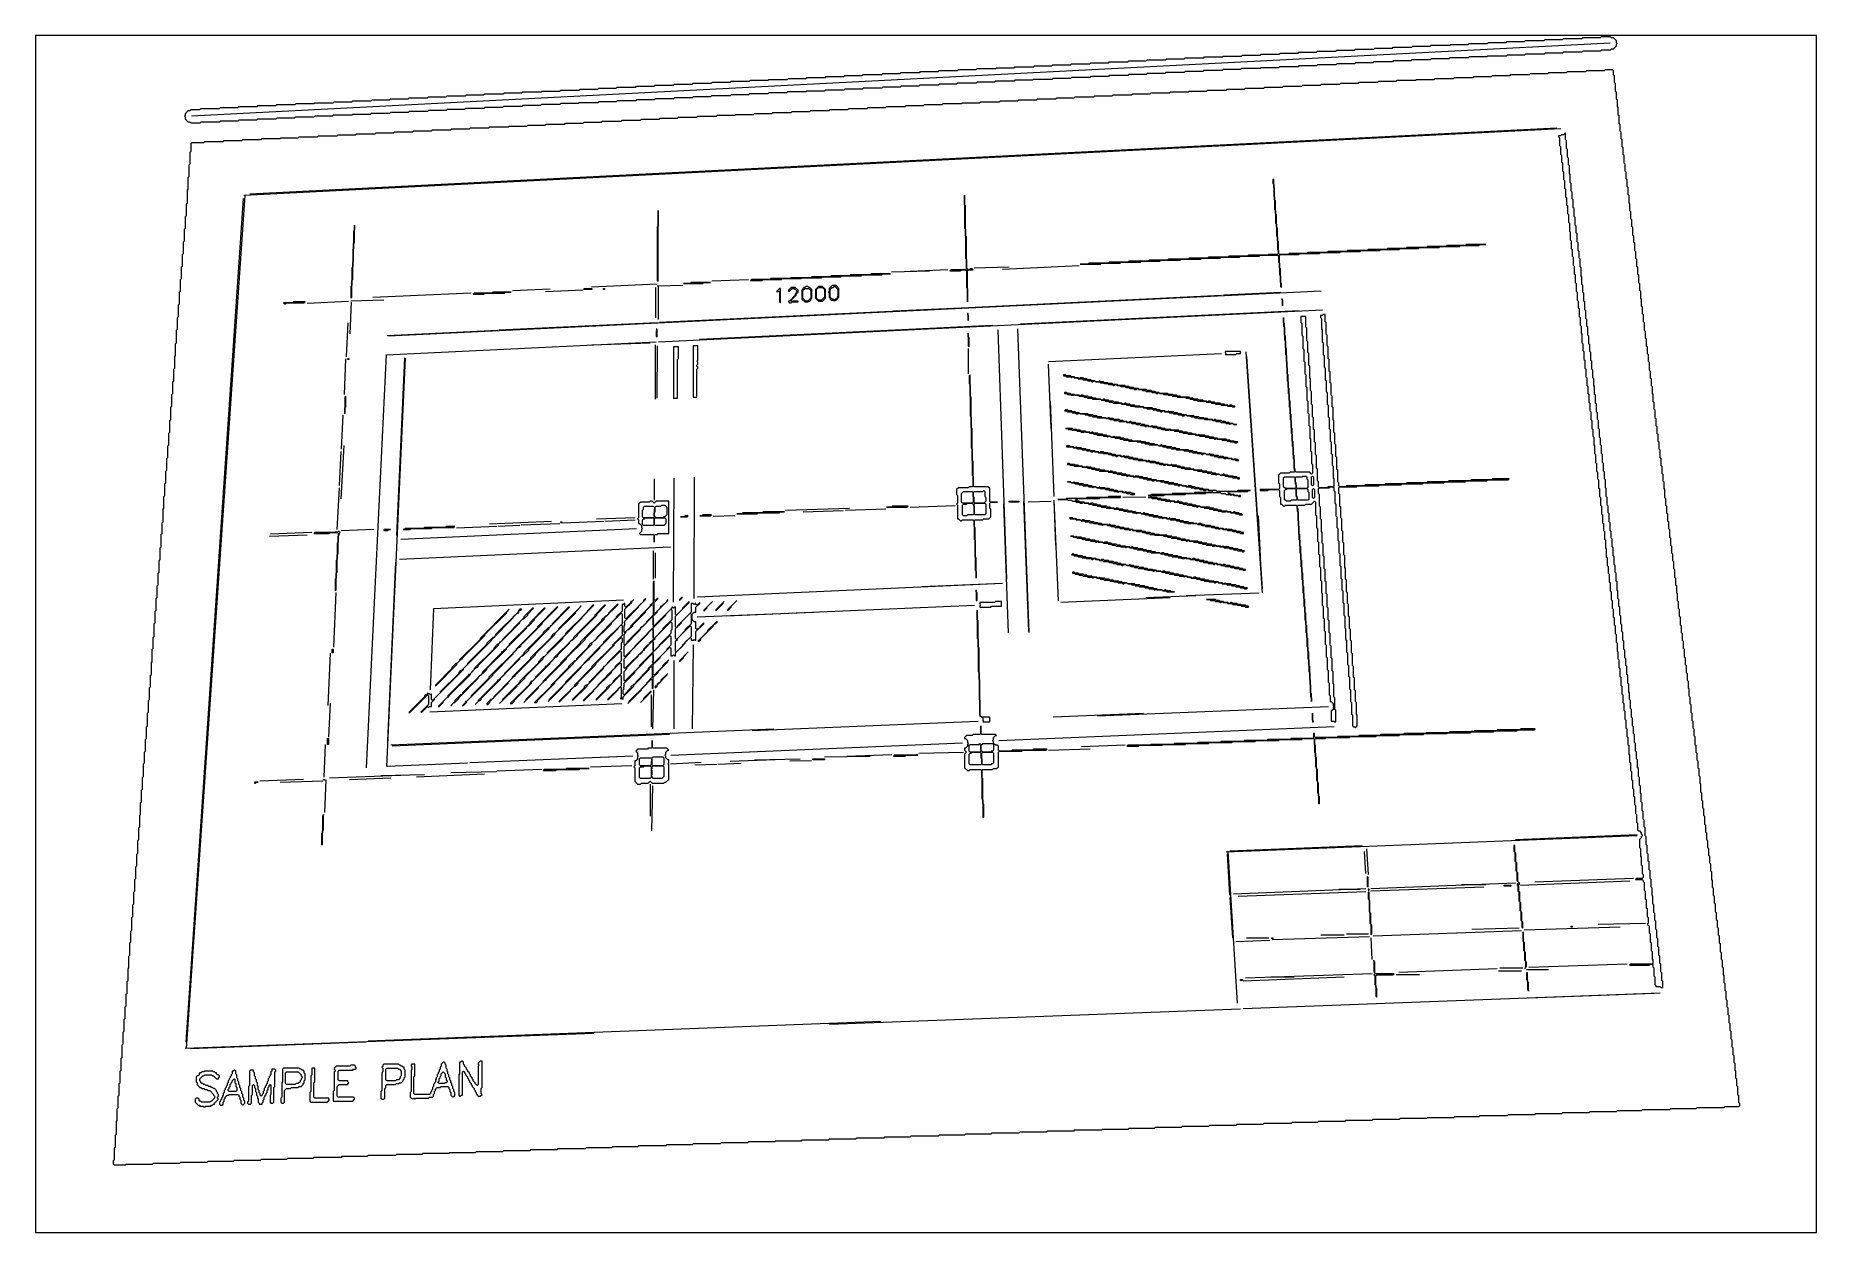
# Model space of a CAD drawing. Extents: x 9 to 1840, y 10 to 1241.
import ezdxf

# ---------------------------------------------------------------- set-up
doc = ezdxf.new("R2010")
doc.units = 0
for name, color, linetype, lineweight in [('TEXT_FALLBACK_OUTLINE', 2, 'Continuous', 0), ('TRACE_CURVE', 6, 'Continuous', 0), ('TRACE_STRAIGHT', 5, 'Continuous', 0), ('TRACE_TEXT_SYMBOL', 6, 'Continuous', 0)]:
    doc.layers.add(name, color=color, linetype=linetype, lineweight=lineweight)

msp = doc.modelspace()

# ---------------------------------------------------------------- linework, layer by layer
at = {"layer": 'TEXT_FALLBACK_OUTLINE', "color": 2}
for points in [[(774, 981), (771, 978), (771, 977), (772, 978), (773, 978), (774, 977), (774, 967), (775, 966), (775, 981)], [(786, 982), (783, 979), (783, 978), (784, 978), (787, 981), (789, 981), (792, 978), (791, 977), (791, 976), (790, 975), (790, 974), (784, 968), (783, 968), (783, 967), (784, 966), (786, 966), (787, 967), (793, 967), (793, 968), (788, 968), (787, 967), (786, 968), (786, 969), (791, 974), (791, 975), (793, 977), (793, 979), (790, 982)], [(801, 983), (800, 982), (799, 982), (798, 981), (798, 980), (797, 979), (797, 970), (800, 967), (803, 967), (804, 968), (805, 968), (806, 969), (806, 970), (807, 971), (807, 980), (805, 982), (804, 982), (803, 983)], [(800, 981), (804, 981), (806, 979), (806, 971), (803, 968), (801, 968), (798, 971), (798, 979)], [(814, 983), (811, 980), (811, 971), (814, 968), (818, 968), (821, 971), (821, 980), (818, 983)], [(814, 982), (818, 982), (820, 980), (820, 972), (817, 969), (814, 969), (812, 971), (812, 980)], [(828, 984), (825, 981), (825, 978), (824, 977), (825, 976), (825, 972), (826, 971), (826, 970), (827, 969), (829, 969), (830, 968), (831, 969), (832, 969), (835, 972), (835, 981), (832, 984)], [(829, 982), (830, 983), (831, 983), (834, 980), (834, 973), (833, 972), (833, 971), (832, 970), (831, 970), (830, 969), (829, 970), (828, 970), (826, 972), (826, 980), (828, 982)], [(213, 168), (214, 167), (214, 164), (215, 163), (215, 160), (216, 159), (216, 156), (215, 155), (208, 155), (207, 156), (207, 157), (208, 158), (208, 159), (209, 160), (209, 162), (210, 163), (210, 164), (211, 165), (211, 166)], [(264, 179), (263, 178), (263, 165), (262, 164), (262, 149), (261, 148), (261, 144), (262, 143), (264, 143), (265, 144), (265, 156), (267, 158), (271, 158), (272, 159), (279, 159), (280, 160), (282, 160), (284, 162), (284, 163), (285, 164), (285, 166), (286, 167), (286, 173), (285, 174), (285, 176), (284, 177), (283, 177), (282, 178), (281, 178), (280, 179)], [(266, 174), (267, 175), (279, 175), (282, 172), (282, 171), (283, 170), (283, 169), (282, 168), (282, 167), (281, 166), (281, 165), (279, 163), (277, 163), (276, 162), (267, 162), (266, 163)], [(293, 179), (293, 172), (292, 171), (292, 155), (291, 154), (291, 145), (292, 144), (309, 144), (311, 146), (311, 147), (310, 148), (296, 148), (295, 149), (295, 164), (296, 165), (296, 179)], [(333, 182), (332, 181), (318, 181), (316, 179), (316, 178), (317, 177), (317, 176), (316, 175), (316, 156), (315, 155), (315, 145), (335, 145), (337, 147), (337, 148), (336, 149), (320, 149), (319, 150), (319, 160), (321, 162), (330, 162), (330, 163), (331, 164), (330, 165), (330, 166), (321, 166), (320, 167), (320, 176), (321, 177), (335, 177), (336, 178), (338, 178), (339, 179), (338, 180), (338, 181), (337, 182)], [(367, 183), (366, 182), (366, 181), (365, 180), (366, 179), (366, 175), (365, 174), (365, 156), (364, 155), (364, 148), (365, 147), (367, 147), (368, 148), (368, 158), (369, 159), (369, 161), (370, 162), (379, 162), (380, 163), (382, 163), (383, 164), (385, 164), (387, 166), (387, 167), (388, 168), (388, 169), (389, 170), (389, 177), (388, 178), (388, 180), (387, 180), (386, 181), (385, 181), (384, 182), (383, 182), (382, 183)], [(369, 178), (370, 179), (381, 179), (382, 178), (383, 178), (385, 176), (385, 171), (384, 170), (384, 169), (382, 167), (380, 167), (379, 166), (370, 166), (369, 167)], [(428, 175), (430, 173), (430, 170), (431, 169), (431, 167), (432, 166), (432, 165), (431, 164), (430, 164), (429, 163), (424, 163), (423, 164), (423, 165), (424, 166), (424, 168), (425, 169), (425, 170), (426, 171), (426, 173)]]:
    msp.add_lwpolyline(points, close=True, dxfattribs=at)
for points in [[(428, 185), (426, 183), (426, 181), (425, 180), (425, 178), (424, 177), (424, 175), (423, 174), (423, 173), (422, 172), (422, 170), (421, 169), (421, 168), (420, 167), (420, 165), (419, 164), (419, 163), (418, 162), (418, 160), (417, 159), (417, 157), (416, 156), (416, 155), (415, 154), (415, 153), (414, 152), (399, 152), (398, 153), (398, 170), (399, 171), (399, 183), (396, 183), (395, 182), (395, 181), (396, 180), (396, 178), (395, 177), (395, 155), (394, 154), (394, 149), (395, 148), (396, 148), (397, 147), (398, 148), (399, 147), (400, 148), (413, 148), (414, 149), (417, 149), (418, 150), (418, 152), (419, 153), (419, 155), (420, 156), (420, 157), (422, 159), (425, 159), (426, 160), (433, 160), (434, 159), (434, 158), (435, 157), (435, 155), (436, 154)], [(436, 154), (436, 151), (438, 149), (439, 150), (440, 150), (440, 154), (439, 155), (439, 157), (438, 158), (438, 160), (437, 161), (437, 163), (436, 164), (436, 166), (435, 167), (435, 169), (434, 170), (434, 172), (433, 173), (433, 175), (432, 176), (432, 178), (431, 179), (431, 182), (430, 183), (430, 184), (429, 185), (428, 185)], [(447, 186), (446, 185), (445, 185), (445, 173), (444, 172), (444, 151), (445, 150), (446, 150), (447, 151), (448, 151), (448, 175), (449, 176), (450, 175), (450, 174), (451, 173), (451, 172), (453, 170), (453, 169), (454, 168), (454, 167), (455, 166), (455, 165), (457, 163), (457, 162), (458, 161), (458, 160), (460, 158), (460, 157), (461, 156), (461, 155), (462, 154), (462, 153), (463, 152), (463, 151), (464, 150), (466, 150), (468, 152), (467, 153), (467, 158), (468, 159), (468, 186), (466, 186), (464, 184), (464, 183), (465, 182), (464, 181), (464, 162), (463, 161), (461, 163), (461, 164), (459, 166), (459, 167), (458, 168), (458, 169), (456, 171), (456, 172), (455, 173), (455, 174), (453, 176), (453, 177), (452, 178), (452, 179), (450, 181), (450, 182)], [(450, 182), (449, 183), (449, 185), (448, 186), (447, 186)], [(183, 176), (182, 175), (180, 175), (179, 174), (178, 174), (177, 173), (177, 172), (176, 171), (175, 171), (174, 170), (174, 165), (175, 164), (175, 162), (178, 159), (179, 159), (180, 158), (182, 158), (183, 157), (185, 157), (186, 156), (188, 156), (192, 152), (192, 151), (193, 150), (193, 148), (190, 145), (189, 145), (188, 144), (180, 144), (179, 145), (178, 145), (177, 146), (177, 147), (176, 148), (174, 148), (173, 147), (173, 144), (176, 141), (177, 141), (178, 140), (181, 140), (182, 139), (183, 139), (184, 140), (189, 140), (190, 141), (191, 141), (192, 142), (193, 142), (193, 143), (197, 147), (196, 148), (196, 149), (197, 150), (197, 152), (196, 153), (196, 154), (195, 155), (195, 156), (193, 158), (192, 158), (191, 159), (190, 159), (189, 160)], [(189, 160), (187, 160), (186, 161), (184, 161), (183, 162), (182, 162), (181, 163), (180, 163), (179, 164), (179, 165), (178, 166), (178, 168), (181, 171), (182, 171), (183, 172), (190, 172), (191, 171), (192, 171), (195, 168), (197, 168), (197, 169), (198, 170), (198, 171), (197, 172), (196, 172), (195, 173), (195, 174), (194, 174), (193, 175), (192, 175), (191, 176), (183, 176)], [(213, 177), (212, 176), (211, 176), (211, 173), (210, 172), (210, 171), (209, 170), (209, 169), (208, 168), (208, 167), (207, 166), (207, 164), (206, 163), (206, 161), (205, 160), (205, 159), (204, 158), (204, 157), (203, 156), (203, 154), (202, 153), (202, 151), (201, 150), (201, 149), (200, 148), (200, 147), (199, 146), (199, 145), (198, 144), (198, 142), (199, 141), (201, 141), (202, 142), (202, 144), (203, 145), (203, 147), (204, 148), (204, 149), (206, 151), (207, 151), (208, 152), (217, 152), (218, 151), (218, 150), (219, 149), (219, 147), (220, 146), (220, 143), (222, 141), (224, 143), (224, 145), (223, 146), (223, 148), (222, 149), (222, 152), (221, 153), (221, 155), (220, 156), (220, 158), (219, 159), (219, 161), (218, 162), (218, 165), (217, 166)], [(217, 166), (217, 168), (216, 169), (216, 172), (215, 173), (215, 176), (214, 177), (213, 177)], [(252, 178), (252, 176), (251, 175), (251, 173), (250, 172), (250, 171), (249, 170), (249, 169), (248, 168), (248, 166), (247, 165), (247, 163), (246, 162), (246, 161), (245, 160), (245, 159), (244, 158), (244, 156), (243, 155), (243, 153), (242, 152), (242, 151), (241, 150), (240, 151), (240, 153), (239, 154), (239, 156), (238, 157), (238, 160), (237, 161), (237, 164), (236, 165), (236, 167), (235, 168), (235, 170), (234, 171), (234, 174), (233, 175), (233, 177), (230, 177), (229, 176), (229, 161), (228, 160), (228, 145), (227, 144), (227, 143), (228, 142), (230, 142), (231, 143), (231, 151), (232, 152), (232, 161), (233, 162), (234, 161), (234, 159), (235, 158), (235, 155), (236, 154), (236, 151), (237, 150), (237, 148), (238, 147), (238, 144), (239, 143)], [(239, 143), (239, 142), (242, 142), (242, 143), (243, 144), (243, 146), (244, 147), (244, 149), (245, 150), (245, 151), (246, 152), (246, 153), (247, 154), (247, 156), (248, 157), (248, 159), (249, 160), (249, 161), (250, 162), (251, 161), (251, 152), (250, 151), (250, 144), (251, 143), (253, 143), (254, 144), (254, 159), (255, 160), (255, 175), (256, 176), (256, 177), (255, 178), (252, 178)]]:
    msp.add_lwpolyline(points, dxfattribs=at)
at = {"layer": 'TRACE_CURVE', "color": 6}
for points in [[(9, 1241), (9, 10), (1840, 10), (1840, 1241)], [(964, 1077), (964, 1043), (965, 1042), (965, 1012), (966, 1011), (966, 1001), (965, 1000), (950, 1000), (949, 999), (960, 999), (961, 1000), (965, 1000), (966, 999), (966, 982), (967, 981), (967, 967), (967, 999), (968, 1000), (973, 1000), (972, 1001), (970, 1001), (969, 1000), (968, 1000), (966, 1002), (966, 1034), (965, 1035), (965, 1066), (964, 1067)], [(337, 1046), (337, 1041), (336, 1040), (336, 1022), (335, 1021), (335, 1003), (334, 1002), (334, 984), (333, 983), (333, 971), (334, 972), (334, 989), (335, 990), (335, 1008), (336, 1009), (336, 1027), (337, 1028)], [(649, 1061), (649, 1045), (648, 1044), (648, 989), (649, 988)], [(970, 892), (969, 891), (969, 883), (970, 882), (970, 850), (971, 849), (971, 817), (972, 816), (972, 789), (973, 788), (973, 778), (972, 777), (969, 777), (968, 776), (958, 776), (956, 774), (956, 769), (957, 768), (957, 760), (956, 759), (957, 758), (957, 744), (958, 744), (960, 742), (961, 742), (962, 743), (973, 743), (974, 742), (974, 723), (975, 722), (975, 691), (976, 690), (976, 683), (976, 704), (975, 705), (975, 735), (974, 736), (974, 742), (975, 743), (983, 743), (984, 744), (989, 744), (991, 746), (991, 754), (990, 755), (990, 760), (991, 761), (998, 761), (991, 761), (990, 762), (990, 775), (988, 777), (974, 777), (973, 778), (973, 803), (972, 804), (972, 837), (971, 838), (971, 869), (970, 870)], [(1311, 787), (1312, 788), (1315, 788), (1316, 787), (1316, 785), (1317, 784), (1317, 776), (1316, 775), (1306, 775), (1305, 776), (1305, 781), (1304, 782), (1304, 786), (1305, 787)], [(1321, 787), (1322, 788), (1323, 787), (1323, 779), (1322, 778), (1321, 779)], [(963, 772), (972, 772), (973, 771), (973, 761), (972, 760), (962, 760), (961, 761), (961, 770)], [(983, 772), (984, 773), (985, 772), (985, 767), (986, 766), (986, 762), (984, 760), (975, 760), (974, 761), (974, 766), (973, 767), (973, 771), (974, 772)], [(1292, 786), (1293, 787), (1303, 787), (1304, 786), (1304, 780), (1305, 779), (1305, 776), (1304, 775), (1294, 775), (1292, 777)], [(1295, 774), (1296, 775), (1304, 775), (1305, 774), (1305, 767), (1306, 766), (1306, 764), (1305, 763), (1300, 763), (1299, 762), (1295, 762), (1293, 764), (1293, 773), (1294, 774)], [(1305, 774), (1306, 775), (1316, 775), (1317, 774), (1317, 772), (1318, 771), (1318, 764), (1317, 763), (1307, 763), (1306, 764), (1306, 767), (1305, 768)], [(1322, 774), (1323, 775), (1324, 774), (1324, 766), (1323, 765), (1322, 766)], [(966, 759), (967, 760), (972, 760), (973, 759), (973, 758), (974, 757), (974, 749), (973, 748), (967, 748), (966, 747), (963, 747), (962, 748), (962, 758), (963, 759)], [(974, 759), (975, 760), (985, 760), (986, 759), (986, 749), (985, 748), (975, 748), (974, 749)], [(318, 731), (317, 730), (296, 730), (295, 729), (311, 729), (312, 730), (319, 730), (320, 729), (320, 720), (319, 719), (319, 702), (318, 701), (318, 683), (317, 682), (317, 670), (318, 671), (318, 688), (319, 689), (319, 707), (320, 708), (320, 726), (321, 727), (321, 729), (322, 730), (321, 731), (320, 731), (319, 730)], [(507, 651), (505, 649), (505, 648), (482, 625), (482, 624), (480, 622), (479, 622), (473, 616), (473, 615), (453, 595), (453, 594), (447, 588), (446, 588), (444, 586), (444, 585), (425, 566), (425, 565), (417, 557), (416, 558), (416, 564), (415, 563), (414, 564), (413, 564), (412, 565), (412, 564), (411, 563), (410, 563), (409, 562), (409, 561), (393, 545), (393, 544), (412, 563), (413, 562), (413, 553), (405, 545), (406, 545), (412, 551), (413, 550), (414, 551), (416, 551), (416, 555), (419, 558), (419, 559), (449, 589), (449, 590), (478, 619), (478, 620), (500, 642), (500, 643), (504, 647), (505, 647), (506, 648), (506, 649), (507, 650), (508, 650), (509, 651)], [(496, 651), (466, 621), (466, 620), (445, 599), (445, 598), (442, 595), (441, 595), (437, 591), (437, 590), (420, 573), (420, 572), (442, 594), (442, 595), (447, 600), (448, 600), (448, 601), (471, 624), (471, 625), (493, 647), (493, 648)], [(520, 652), (511, 643), (511, 642), (489, 620), (489, 619), (487, 617), (486, 617), (486, 616), (485, 615), (484, 615), (480, 611), (480, 610), (460, 590), (460, 589), (455, 584), (454, 584), (454, 583), (433, 562), (433, 561), (423, 551), (424, 551), (428, 555), (428, 556), (433, 561), (434, 561), (434, 562), (456, 584), (456, 585), (462, 591), (463, 591), (464, 592), (464, 593), (485, 614), (485, 615), (507, 637), (507, 638), (510, 641), (511, 641), (515, 645), (515, 646), (521, 652)], [(532, 652), (517, 637), (517, 636), (496, 615), (496, 614), (491, 609), (490, 609), (490, 608), (489, 607), (488, 607), (488, 606), (468, 586), (468, 585), (448, 565), (448, 564), (447, 563), (446, 563), (440, 557), (440, 556), (436, 552), (437, 552), (437, 553), (439, 555), (440, 555), (444, 559), (444, 560), (464, 580), (464, 581), (466, 583), (467, 583), (467, 584), (468, 585), (469, 585), (473, 589), (473, 590), (493, 610), (493, 611), (514, 632), (514, 633), (515, 634), (516, 634), (522, 640), (522, 641), (533, 652)], [(545, 653), (525, 633), (525, 632), (503, 610), (503, 609), (475, 581), (475, 580), (457, 562), (457, 561), (452, 556), (451, 556), (451, 555), (448, 552), (449, 552), (452, 555), (452, 556), (479, 583), (479, 584), (500, 605), (500, 606), (506, 612), (507, 612), (508, 613), (508, 614), (530, 636), (530, 637), (546, 653)], [(557, 653), (540, 636), (540, 635), (539, 634), (538, 634), (538, 633), (537, 632), (536, 632), (531, 627), (531, 626), (511, 606), (511, 605), (491, 585), (491, 584), (485, 578), (484, 578), (484, 577), (464, 557), (464, 556), (461, 553), (465, 557), (466, 557), (467, 558), (467, 559), (487, 579), (487, 580), (507, 600), (507, 601), (509, 603), (510, 603), (516, 609), (516, 610), (537, 631), (537, 632), (558, 653)], [(569, 654), (569, 653), (547, 631), (547, 630), (543, 626), (542, 626), (539, 623), (539, 622), (518, 601), (518, 600), (499, 581), (499, 580), (480, 561), (480, 560), (478, 558), (477, 558), (473, 554), (473, 553), (474, 553), (476, 555), (476, 556), (495, 575), (495, 576), (501, 582), (502, 582), (502, 583), (523, 604), (523, 605), (543, 625), (543, 626), (564, 647), (564, 648), (570, 654)], [(582, 655), (576, 649), (576, 648), (554, 626), (554, 625), (535, 606), (535, 605), (532, 602), (531, 602), (526, 597), (526, 596), (507, 577), (507, 576), (489, 558), (489, 557), (486, 554), (504, 572), (504, 573), (505, 574), (506, 574), (512, 580), (512, 581), (531, 600), (531, 601), (551, 621), (551, 622), (571, 642), (571, 643), (583, 655)], [(594, 655), (584, 645), (584, 644), (562, 622), (562, 621), (542, 601), (542, 600), (534, 592), (533, 592), (533, 591), (523, 581), (523, 580), (520, 577), (519, 577), (517, 575), (517, 574), (497, 554), (499, 554), (501, 556), (501, 557), (519, 575), (519, 576), (538, 595), (538, 596), (544, 602), (545, 602), (546, 603), (546, 604), (558, 616), (558, 617), (560, 619), (561, 619), (566, 624), (566, 625), (586, 645), (586, 646), (595, 655)], [(607, 656), (598, 647), (598, 646), (596, 644), (595, 644), (591, 640), (591, 639), (569, 617), (569, 616), (549, 596), (549, 595), (531, 577), (531, 576), (513, 558), (513, 557), (511, 555), (526, 570), (526, 571), (533, 578), (534, 578), (534, 579), (555, 600), (555, 601), (574, 620), (574, 621), (594, 641), (594, 642), (608, 656)], [(643, 656), (644, 655), (644, 645), (637, 638), (637, 637), (633, 633), (632, 633), (631, 632), (631, 631), (617, 617), (617, 616), (615, 614), (614, 615), (614, 625), (616, 627), (616, 628), (618, 630), (619, 630), (623, 634), (623, 635), (636, 648), (636, 649)], [(643, 643), (644, 642), (644, 632), (625, 613), (625, 612), (615, 602), (614, 603), (614, 613), (631, 630), (631, 631)], [(662, 651), (663, 650), (663, 640), (654, 631), (654, 630), (645, 621), (644, 622), (644, 632), (657, 645), (657, 646)], [(682, 647), (683, 646), (683, 636), (677, 630), (677, 629), (668, 620), (667, 621), (667, 631), (673, 637), (673, 638)], [(977, 650), (977, 621), (978, 620), (978, 587), (979, 586), (979, 558), (980, 557), (980, 541), (981, 541), (983, 539), (983, 537), (984, 536), (983, 535), (990, 535), (990, 540), (982, 540), (980, 542), (980, 578), (979, 579), (979, 611), (978, 612), (978, 639), (977, 640)], [(643, 631), (644, 630), (644, 620), (640, 616), (640, 615), (639, 614), (638, 614), (634, 610), (634, 609), (615, 590), (614, 591), (614, 600), (620, 606), (620, 607), (639, 626), (639, 627)], [(662, 638), (663, 637), (663, 630), (662, 629), (662, 626), (650, 614), (650, 613), (645, 608), (644, 609), (644, 619), (646, 621), (646, 622)], [(661, 624), (662, 623), (662, 614), (658, 610), (658, 609), (645, 596), (644, 597), (644, 607)], [(682, 634), (683, 633), (683, 623), (674, 614), (674, 613), (668, 607), (667, 608), (667, 618), (669, 620), (669, 621)], [(643, 605), (644, 604), (644, 598), (643, 597), (644, 596), (644, 595), (639, 590), (639, 589), (626, 576), (626, 575), (625, 574), (624, 574), (621, 571), (621, 570), (614, 563), (613, 564), (613, 568), (614, 569), (613, 570), (614, 571), (614, 575), (625, 586), (625, 587)], [(643, 618), (644, 617), (644, 607), (630, 593), (630, 592), (615, 577), (614, 578), (614, 587), (617, 590), (617, 591), (629, 603), (629, 604), (630, 605), (631, 605), (633, 607), (633, 608), (634, 609), (635, 609), (635, 610)], [(981, 531), (981, 523), (980, 522), (973, 522), (972, 521), (966, 521), (964, 519), (964, 518), (965, 518), (967, 516), (967, 514), (968, 513), (967, 512), (967, 510), (965, 508), (964, 508), (964, 506), (966, 504), (964, 502), (964, 488), (967, 485), (969, 485), (970, 486), (981, 486), (982, 485), (982, 456), (983, 455), (983, 437), (984, 437), (984, 450), (983, 451), (983, 477), (982, 478), (982, 485), (983, 486), (993, 486), (994, 487), (997, 487), (999, 489), (999, 504), (1000, 505), (1023, 505), (1024, 506), (1048, 506), (1049, 507), (1035, 507), (1034, 506), (1013, 506), (1012, 505), (1000, 505), (999, 506), (999, 510), (998, 511), (996, 511), (994, 513), (994, 515), (993, 516), (994, 517), (994, 519), (996, 521), (997, 521), (996, 522), (982, 522), (981, 523)], [(979, 512), (980, 513), (981, 512), (981, 505), (980, 504), (970, 504), (969, 505), (969, 511), (970, 512)], [(983, 513), (993, 513), (994, 512), (994, 506), (993, 505), (992, 505), (991, 504), (983, 504), (981, 506), (981, 511)], [(971, 503), (972, 504), (980, 504), (981, 503), (981, 498), (982, 497), (982, 492), (981, 491), (970, 491), (969, 492), (969, 502), (970, 503)], [(982, 503), (983, 504), (993, 504), (994, 503), (994, 493), (993, 492), (992, 492), (991, 491), (983, 491), (982, 492)], [(1529, 408), (1529, 402), (1530, 401), (1530, 392), (1531, 391), (1531, 382), (1532, 381), (1532, 372), (1534, 370), (1532, 368), (1533, 367), (1533, 361), (1534, 360), (1534, 351), (1535, 350), (1535, 341), (1536, 340), (1536, 331), (1537, 330), (1537, 324), (1538, 323), (1538, 329), (1537, 330), (1537, 339), (1536, 340), (1536, 349), (1535, 350), (1535, 360), (1534, 361), (1534, 366), (1533, 367), (1535, 369), (1533, 371), (1533, 380), (1532, 381), (1532, 390), (1531, 391), (1531, 400), (1530, 401), (1530, 408)]]:
    msp.add_lwpolyline(points, close=True, dxfattribs=at)
for points in [[(937, 1204), (938, 1205), (957, 1205), (958, 1206), (976, 1206), (977, 1207), (996, 1207), (997, 1208), (1015, 1208), (1016, 1209), (1035, 1209), (1036, 1210), (1054, 1210), (1055, 1211), (1073, 1211), (1074, 1212), (1093, 1212), (1094, 1213), (1112, 1213), (1113, 1214), (1132, 1214), (1133, 1215), (1151, 1215), (1152, 1216), (1171, 1216), (1172, 1217), (1190, 1217), (1191, 1218), (1210, 1218), (1211, 1219), (1229, 1219), (1230, 1220), (1249, 1220), (1250, 1221), (1268, 1221), (1269, 1222), (1288, 1222), (1289, 1223), (1307, 1223), (1308, 1224), (1326, 1224), (1327, 1225), (1346, 1225), (1347, 1226), (1365, 1226), (1366, 1227), (1385, 1227), (1386, 1228), (1404, 1228), (1405, 1229), (1424, 1229), (1425, 1230), (1443, 1230), (1444, 1231), (1463, 1231), (1464, 1232), (1482, 1232), (1483, 1233), (1502, 1233), (1503, 1234), (1521, 1234), (1522, 1235), (1540, 1235), (1541, 1236)], [(1618, 1239), (1619, 1240), (1628, 1240), (1629, 1239), (1631, 1239), (1634, 1236), (1634, 1234), (1635, 1233), (1634, 1232), (1634, 1230), (1631, 1227), (1629, 1227), (1628, 1226), (1619, 1226), (1618, 1225), (1600, 1225), (1599, 1224), (1580, 1224), (1579, 1223), (1561, 1223), (1560, 1222), (1541, 1222), (1540, 1221), (1522, 1221), (1521, 1220), (1502, 1220), (1501, 1219), (1483, 1219), (1482, 1218), (1463, 1218), (1462, 1217), (1444, 1217), (1443, 1216), (1424, 1216), (1423, 1215), (1405, 1215), (1404, 1214), (1385, 1214), (1384, 1213), (1366, 1213), (1365, 1212), (1347, 1212), (1346, 1211), (1327, 1211), (1326, 1210), (1308, 1210), (1307, 1209), (1288, 1209), (1287, 1208), (1269, 1208), (1268, 1207), (1249, 1207), (1248, 1206), (1230, 1206), (1229, 1205), (1210, 1205), (1209, 1204), (1191, 1204), (1190, 1203), (1171, 1203), (1170, 1202), (1152, 1202), (1151, 1201), (1133, 1201)], [(1541, 1236), (1560, 1236), (1561, 1237), (1579, 1237), (1580, 1238), (1599, 1238), (1600, 1239), (1618, 1239)], [(316, 1173), (334, 1173), (335, 1174), (354, 1174), (355, 1175), (373, 1175), (374, 1176), (392, 1176), (393, 1177), (412, 1177), (413, 1178), (431, 1178), (432, 1179), (451, 1179), (452, 1180), (470, 1180), (471, 1181), (490, 1181), (491, 1182), (509, 1182), (510, 1183), (529, 1183), (530, 1184), (548, 1184), (549, 1185), (568, 1185), (569, 1186), (587, 1186), (588, 1187), (606, 1187), (607, 1188), (626, 1188), (627, 1189), (645, 1189), (646, 1190), (665, 1190), (666, 1191), (684, 1191), (685, 1192), (704, 1192), (705, 1193), (723, 1193), (724, 1194), (743, 1194), (744, 1195), (762, 1195), (763, 1196), (782, 1196), (783, 1197), (801, 1197), (802, 1198), (821, 1198), (822, 1199), (840, 1199), (841, 1200), (859, 1200), (860, 1201), (879, 1201), (880, 1202), (898, 1202), (899, 1203), (918, 1203), (919, 1204), (937, 1204)], [(1133, 1201), (1132, 1200), (1113, 1200), (1112, 1199), (1094, 1199), (1093, 1198), (1074, 1198), (1073, 1197), (1055, 1197), (1054, 1196), (1035, 1196), (1034, 1195), (1016, 1195), (1015, 1194), (996, 1194), (995, 1193), (977, 1193), (976, 1192), (957, 1192), (956, 1191), (938, 1191), (937, 1190), (918, 1190), (917, 1189), (899, 1189), (898, 1188), (880, 1188), (879, 1187), (860, 1187), (859, 1186), (841, 1186), (840, 1185), (821, 1185), (820, 1184), (802, 1184), (801, 1183), (782, 1183), (781, 1182), (763, 1182), (762, 1181), (743, 1181), (742, 1180), (724, 1180), (723, 1179), (704, 1179), (703, 1178), (685, 1178), (684, 1177), (666, 1177), (665, 1176), (646, 1176), (645, 1175), (627, 1175), (626, 1174), (607, 1174), (606, 1173), (588, 1173), (587, 1172), (568, 1172), (567, 1171), (549, 1171), (548, 1170), (529, 1170), (528, 1169)], [(961, 1171), (962, 1172), (980, 1172), (981, 1173), (1000, 1173), (1001, 1174), (1019, 1174), (1020, 1175), (1038, 1175), (1039, 1176), (1058, 1176), (1059, 1177), (1077, 1177), (1078, 1178), (1097, 1178), (1098, 1179), (1116, 1179), (1117, 1180), (1136, 1180), (1137, 1181), (1155, 1181), (1156, 1182), (1175, 1182), (1176, 1183), (1194, 1183), (1195, 1184), (1213, 1184), (1214, 1185), (1233, 1185), (1234, 1186), (1252, 1186), (1253, 1187), (1272, 1187), (1273, 1188), (1291, 1188), (1292, 1189), (1311, 1189), (1312, 1190), (1330, 1190), (1331, 1191), (1350, 1191), (1351, 1192), (1369, 1192), (1370, 1193), (1389, 1193), (1390, 1194), (1408, 1194), (1409, 1195), (1428, 1195), (1429, 1196), (1447, 1196), (1448, 1197), (1467, 1197), (1468, 1198), (1487, 1198), (1488, 1199), (1506, 1199), (1507, 1200), (1525, 1200), (1526, 1201), (1545, 1201), (1546, 1202), (1564, 1202), (1565, 1203)], [(1565, 1203), (1583, 1203), (1584, 1204), (1603, 1204), (1604, 1205), (1622, 1205)], [(1622, 1205), (1623, 1206), (1630, 1206), (1631, 1205), (1631, 1201), (1632, 1200), (1632, 1193), (1633, 1192), (1633, 1184), (1634, 1183), (1634, 1176), (1635, 1175), (1635, 1168), (1636, 1167), (1636, 1160), (1637, 1159), (1637, 1151), (1638, 1150), (1638, 1143), (1639, 1142), (1639, 1135), (1640, 1134), (1640, 1127), (1641, 1126), (1641, 1119), (1642, 1118), (1642, 1110), (1643, 1109), (1643, 1102), (1644, 1101), (1644, 1094), (1645, 1093), (1645, 1086), (1646, 1085), (1646, 1078), (1647, 1077), (1647, 1069), (1648, 1068), (1648, 1061), (1649, 1060), (1649, 1053), (1650, 1052), (1650, 1045), (1651, 1044), (1651, 1036), (1652, 1035), (1652, 1029), (1653, 1028), (1653, 1020), (1654, 1019), (1654, 1012), (1655, 1011), (1655, 1004), (1656, 1003), (1656, 996), (1657, 995), (1657, 987), (1658, 986), (1658, 979), (1659, 978), (1659, 971), (1660, 970), (1660, 963), (1661, 962)], [(528, 1169), (510, 1169), (509, 1168), (490, 1168), (489, 1167), (471, 1167), (470, 1166), (451, 1166), (450, 1165), (432, 1165), (431, 1164), (413, 1164), (412, 1163), (393, 1163), (392, 1162), (374, 1162), (373, 1161), (354, 1161), (353, 1160), (335, 1160), (334, 1159), (315, 1159), (314, 1158), (296, 1158), (295, 1157), (276, 1157), (275, 1156), (257, 1156), (256, 1155), (237, 1155), (236, 1154), (218, 1154), (217, 1153), (199, 1153), (198, 1152), (179, 1152), (178, 1151), (169, 1151), (168, 1152), (166, 1152), (163, 1155), (163, 1157), (162, 1158), (163, 1159), (163, 1161), (166, 1164), (168, 1164), (169, 1165), (178, 1165), (179, 1166), (198, 1166), (199, 1167), (217, 1167), (218, 1168), (237, 1168), (238, 1169), (256, 1169), (257, 1170), (276, 1170), (277, 1171), (295, 1171), (296, 1172), (315, 1172), (316, 1173)], [(339, 1140), (358, 1140), (359, 1141), (377, 1141), (378, 1142), (397, 1142), (398, 1143), (416, 1143), (417, 1144), (436, 1144), (437, 1145), (455, 1145), (456, 1146), (475, 1146), (476, 1147), (495, 1147), (496, 1148), (514, 1148), (515, 1149), (533, 1149), (534, 1150), (553, 1150), (554, 1151), (572, 1151), (573, 1152), (591, 1152), (592, 1153), (611, 1153), (612, 1154), (631, 1154), (632, 1155), (650, 1155), (651, 1156), (669, 1156), (670, 1157), (689, 1157), (690, 1158), (709, 1158), (710, 1159), (728, 1159), (729, 1160), (747, 1160), (748, 1161), (766, 1161), (767, 1162), (786, 1162), (787, 1163), (805, 1163), (806, 1164), (825, 1164), (826, 1165), (844, 1165), (845, 1166), (864, 1166), (865, 1167), (883, 1167), (884, 1168), (903, 1168), (904, 1169), (922, 1169), (923, 1170), (941, 1170), (942, 1171), (961, 1171)], [(147, 845), (148, 846), (148, 859), (149, 860), (149, 872), (150, 873), (150, 885), (151, 886), (151, 898), (152, 899), (152, 911), (153, 912), (153, 924), (154, 925), (154, 938), (155, 939), (155, 951), (156, 952), (156, 964), (157, 965), (157, 977), (158, 978), (158, 990), (159, 991), (159, 1003), (160, 1004), (160, 1016), (161, 1017), (161, 1029), (162, 1030), (162, 1042), (163, 1043), (163, 1055), (164, 1056), (164, 1068), (165, 1069), (165, 1082), (166, 1083), (166, 1095), (167, 1096), (167, 1108), (168, 1109), (168, 1121), (169, 1122), (169, 1130), (170, 1131), (182, 1131), (183, 1132), (202, 1132), (203, 1133), (221, 1133), (222, 1134), (241, 1134), (242, 1135), (260, 1135), (261, 1136), (279, 1136), (280, 1137), (299, 1137), (300, 1138), (319, 1138), (320, 1139), (338, 1139), (339, 1140)], [(1582, 1141), (1580, 1139), (1578, 1139), (1577, 1138), (1575, 1138), (1575, 1137), (1576, 1136), (1576, 1128), (1577, 1127), (1577, 1119), (1578, 1118), (1578, 1111), (1579, 1110), (1579, 1102), (1580, 1101), (1580, 1093), (1581, 1092), (1581, 1084), (1582, 1083), (1582, 1075), (1583, 1074), (1583, 1067), (1584, 1066), (1584, 1058), (1585, 1057), (1585, 1049), (1586, 1048), (1586, 1040), (1587, 1039), (1587, 1031), (1588, 1030), (1588, 1022), (1589, 1021), (1589, 1014), (1590, 1013), (1590, 1005), (1591, 1004), (1591, 996), (1592, 995), (1592, 987), (1593, 986), (1593, 978), (1594, 977), (1594, 969), (1595, 968), (1595, 961), (1596, 960), (1596, 952), (1597, 951), (1597, 943), (1598, 942), (1598, 935), (1599, 934), (1599, 925), (1600, 924), (1600, 917), (1601, 916), (1601, 908), (1602, 907), (1602, 899), (1603, 898), (1603, 890), (1604, 889), (1604, 881)], [(1608, 915), (1607, 916), (1607, 923), (1606, 924), (1606, 932), (1605, 933), (1605, 941), (1604, 942), (1604, 949), (1603, 950), (1603, 958), (1602, 959), (1602, 967), (1601, 968), (1601, 976), (1600, 977), (1600, 984), (1599, 985), (1599, 993), (1598, 994), (1598, 1002), (1597, 1003), (1597, 1011), (1596, 1012), (1596, 1019), (1595, 1020), (1595, 1028), (1594, 1029), (1594, 1037), (1593, 1038), (1593, 1045), (1592, 1046), (1592, 1054), (1591, 1055), (1591, 1063), (1590, 1064), (1590, 1072), (1589, 1073), (1589, 1080), (1588, 1081), (1588, 1089), (1587, 1090), (1587, 1098), (1586, 1099), (1586, 1107), (1585, 1108), (1585, 1115), (1584, 1116), (1584, 1124), (1583, 1125), (1583, 1133), (1582, 1134), (1582, 1141)], [(1281, 1093), (1281, 1089), (1282, 1088), (1282, 1076), (1283, 1075), (1283, 1062), (1284, 1061), (1284, 1048), (1285, 1047), (1285, 1035), (1286, 1034), (1286, 1021), (1287, 1020), (1287, 1017), (1286, 1016), (1277, 1016), (1276, 1015), (1256, 1015), (1255, 1014), (1236, 1014), (1235, 1013), (1215, 1013), (1214, 1012), (1195, 1012), (1194, 1011), (1174, 1011), (1173, 1010), (1154, 1010), (1153, 1009), (1133, 1009), (1132, 1008), (1113, 1008), (1112, 1007), (1092, 1007), (1091, 1006), (1083, 1006), (1104, 1006), (1105, 1007), (1124, 1007), (1125, 1008), (1145, 1008), (1146, 1009), (1165, 1009), (1166, 1010), (1186, 1010), (1187, 1011), (1207, 1011), (1208, 1012), (1227, 1012), (1228, 1013), (1247, 1013), (1248, 1014), (1267, 1014), (1268, 1015), (1286, 1015), (1287, 1014), (1287, 1008), (1288, 1007), (1288, 995), (1289, 994), (1289, 983), (1290, 982), (1290, 986), (1289, 987)], [(1289, 987), (1289, 1001), (1288, 1002), (1288, 1015), (1289, 1016), (1308, 1016), (1309, 1017), (1329, 1017), (1330, 1018), (1350, 1018), (1351, 1019), (1371, 1019), (1372, 1020), (1391, 1020), (1392, 1021), (1411, 1021), (1412, 1022), (1431, 1022), (1432, 1023), (1452, 1023), (1453, 1024), (1473, 1024), (1474, 1025), (1493, 1025), (1494, 1026), (1500, 1026), (1480, 1026), (1479, 1025), (1460, 1025), (1459, 1024), (1440, 1024), (1439, 1023), (1419, 1023), (1418, 1022), (1399, 1022), (1398, 1021), (1379, 1021), (1378, 1020), (1358, 1020), (1357, 1019), (1338, 1019), (1337, 1018), (1317, 1018), (1316, 1017), (1298, 1017), (1297, 1016), (1288, 1016), (1287, 1017), (1287, 1029), (1286, 1030), (1286, 1043), (1285, 1044), (1285, 1057), (1284, 1058), (1284, 1071), (1283, 1072), (1283, 1084), (1282, 1085), (1282, 1093), (1281, 1093)], [(1333, 954), (1332, 953), (1330, 953), (1330, 951), (1331, 950), (1331, 939), (1332, 938), (1332, 926), (1333, 925), (1333, 913), (1334, 912), (1334, 900), (1335, 899), (1335, 887), (1336, 886), (1336, 875), (1337, 874), (1337, 862), (1338, 861), (1338, 849), (1339, 848), (1339, 837), (1340, 836), (1340, 824), (1341, 823), (1341, 811), (1342, 810), (1342, 799), (1343, 798), (1343, 786), (1344, 785), (1344, 778), (1343, 777), (1338, 777), (1337, 776), (1329, 776), (1328, 777), (1328, 782), (1327, 783), (1327, 795), (1326, 796), (1326, 809), (1325, 810), (1325, 822), (1324, 823), (1324, 835), (1323, 836), (1323, 848), (1322, 849), (1322, 861), (1321, 862), (1321, 875), (1320, 876), (1320, 888), (1319, 889), (1319, 901), (1318, 902), (1318, 914), (1317, 915), (1317, 926), (1316, 927), (1316, 940), (1315, 941), (1315, 952)], [(1346, 808), (1346, 820), (1345, 821), (1345, 832), (1344, 833), (1344, 845), (1343, 846), (1343, 858), (1342, 859), (1342, 870), (1341, 871), (1341, 883), (1340, 884), (1340, 895), (1339, 896), (1339, 908), (1338, 909), (1338, 921), (1337, 922), (1337, 933), (1336, 934), (1336, 946), (1335, 947), (1335, 954), (1333, 954)], [(1661, 962), (1661, 955), (1662, 954), (1662, 947), (1663, 946), (1663, 938), (1664, 937), (1664, 930), (1665, 929), (1665, 922), (1666, 921), (1666, 914), (1667, 913), (1667, 906), (1668, 905), (1668, 897), (1669, 896), (1669, 889), (1670, 888), (1670, 881), (1671, 880), (1671, 873), (1672, 872), (1672, 865), (1673, 864), (1673, 857), (1674, 856), (1674, 848), (1675, 847), (1675, 840), (1676, 839), (1676, 832), (1677, 831), (1677, 824), (1678, 823), (1678, 816), (1679, 815), (1679, 807), (1680, 806), (1680, 799), (1681, 798), (1681, 791), (1682, 790), (1682, 783), (1683, 782), (1683, 775), (1684, 774), (1684, 766), (1685, 765), (1685, 758), (1686, 757), (1686, 750), (1687, 749), (1687, 742), (1688, 741), (1688, 734), (1689, 733), (1689, 725), (1690, 724), (1690, 717), (1691, 716), (1691, 709), (1692, 708), (1692, 701)], [(1315, 952), (1310, 952), (1310, 946), (1311, 945), (1311, 933), (1312, 932), (1312, 919), (1313, 918), (1313, 906), (1314, 905), (1314, 893), (1315, 892), (1315, 880), (1316, 879), (1316, 866), (1317, 865), (1317, 853), (1318, 852), (1318, 840), (1319, 839), (1319, 827), (1320, 826), (1320, 814), (1321, 813), (1321, 801), (1322, 800), (1322, 791), (1321, 790), (1319, 792), (1305, 792), (1304, 793), (1304, 795), (1303, 796), (1303, 809), (1302, 810), (1302, 823), (1301, 824), (1301, 837), (1300, 838), (1300, 851), (1299, 852), (1299, 865), (1298, 866), (1298, 878), (1297, 879), (1297, 892), (1296, 893), (1296, 905), (1295, 906), (1295, 919), (1294, 920), (1294, 932), (1293, 933), (1293, 945), (1292, 946), (1292, 951), (1292, 942), (1293, 941), (1293, 928), (1294, 927), (1294, 913), (1295, 912), (1295, 900), (1296, 899)], [(1296, 899), (1296, 886), (1297, 885), (1297, 873), (1298, 872), (1298, 859), (1299, 858), (1299, 846), (1300, 845), (1300, 832), (1301, 831), (1301, 819), (1302, 818), (1302, 806), (1303, 805), (1303, 794), (1304, 793), (1303, 792), (1299, 792), (1298, 791), (1289, 791), (1287, 789), (1287, 781), (1288, 780), (1288, 775), (1287, 774), (1268, 774), (1268, 773), (1276, 773), (1277, 774), (1287, 774), (1288, 773), (1288, 767), (1289, 766), (1289, 759), (1290, 759), (1292, 757), (1293, 757), (1294, 758), (1305, 758), (1306, 757), (1306, 752), (1307, 751), (1307, 737), (1308, 736), (1308, 723), (1309, 722), (1309, 709), (1310, 708), (1310, 695), (1311, 694), (1311, 682), (1312, 681), (1312, 668), (1313, 667), (1313, 654), (1314, 653), (1314, 640), (1315, 639), (1315, 627), (1316, 626), (1316, 613), (1317, 612), (1317, 600)], [(1639, 636), (1639, 644), (1638, 645), (1638, 653), (1637, 654), (1637, 661), (1636, 662), (1636, 670), (1635, 671), (1635, 679), (1634, 680), (1634, 688), (1633, 689), (1633, 696), (1632, 697), (1632, 705), (1631, 706), (1631, 714), (1630, 715), (1630, 723), (1629, 724), (1629, 731), (1628, 732), (1628, 740), (1627, 741), (1627, 749), (1626, 750), (1626, 757), (1625, 758), (1625, 766), (1624, 767), (1624, 775), (1623, 776), (1623, 784), (1622, 785), (1622, 792), (1621, 793), (1621, 801), (1620, 802), (1620, 810), (1619, 811), (1619, 819), (1618, 820), (1618, 827), (1617, 828), (1617, 836), (1616, 837), (1616, 845), (1615, 846), (1615, 853), (1614, 854), (1614, 862), (1613, 863), (1613, 871), (1612, 872), (1612, 880), (1611, 881), (1611, 888), (1610, 889), (1610, 897), (1609, 898), (1609, 906), (1608, 907), (1608, 915)], [(1604, 881), (1605, 880), (1605, 873), (1606, 872), (1606, 864), (1607, 863), (1607, 855), (1608, 854), (1608, 846), (1609, 845), (1609, 837), (1610, 836), (1610, 829), (1611, 828), (1611, 820), (1612, 819), (1612, 811), (1613, 810), (1613, 802), (1614, 801), (1614, 793), (1615, 792), (1615, 785), (1616, 784), (1616, 776), (1617, 775), (1617, 767), (1618, 766), (1618, 758), (1619, 757), (1619, 749), (1620, 748), (1620, 740), (1621, 739), (1621, 732), (1622, 731), (1622, 723), (1623, 722), (1623, 714), (1624, 713), (1624, 705), (1625, 704), (1625, 696), (1626, 695), (1626, 688), (1627, 687), (1627, 679), (1628, 678), (1628, 670), (1629, 669), (1629, 661), (1630, 660), (1630, 652), (1631, 651), (1631, 643), (1632, 642), (1632, 635), (1633, 634), (1633, 626), (1634, 625), (1634, 617), (1635, 616), (1635, 608), (1636, 607)], [(116, 427), (116, 439), (117, 440), (117, 452), (118, 453), (118, 465), (119, 466), (119, 478), (120, 479), (120, 492), (121, 493), (121, 504), (122, 505), (122, 517), (123, 518), (123, 530), (124, 531), (124, 544), (125, 545), (125, 557), (126, 558), (126, 570), (127, 571), (127, 583), (128, 584), (128, 596), (129, 597), (129, 610), (130, 611), (130, 622), (131, 623), (131, 636), (132, 637), (132, 649), (133, 650), (133, 662), (134, 663), (134, 675), (135, 676), (135, 688), (136, 689), (136, 701), (137, 702), (137, 714), (138, 715), (138, 728), (139, 729), (139, 740), (140, 741), (140, 754), (141, 755), (141, 767), (142, 768), (142, 780), (143, 781), (143, 793), (144, 794), (144, 806), (145, 807), (145, 819), (146, 820), (146, 832), (147, 833), (147, 845)], [(1360, 643), (1359, 644), (1359, 656), (1358, 657), (1358, 668), (1357, 669), (1357, 681), (1356, 682), (1356, 693), (1355, 694), (1355, 706), (1354, 707), (1354, 719), (1353, 720), (1353, 731), (1352, 732), (1352, 744), (1351, 745), (1351, 756), (1350, 757), (1350, 769), (1349, 770), (1349, 776), (1350, 777), (1367, 777), (1368, 778), (1390, 778), (1391, 779), (1413, 779), (1414, 780), (1435, 780), (1436, 781), (1457, 781), (1458, 782), (1479, 782), (1480, 783), (1501, 783), (1502, 784), (1523, 784), (1524, 785), (1507, 785), (1506, 784), (1485, 784), (1484, 783), (1462, 783), (1461, 782), (1440, 782), (1439, 781), (1419, 781), (1418, 780), (1397, 780), (1396, 779), (1376, 779), (1375, 778), (1357, 778), (1356, 777), (1350, 777), (1349, 778), (1349, 781), (1348, 782), (1348, 794), (1347, 795), (1347, 807), (1346, 808)], [(1334, 641), (1334, 629), (1335, 628), (1335, 615), (1336, 614), (1336, 602), (1337, 601), (1337, 589), (1338, 588), (1338, 576), (1339, 575), (1339, 563), (1340, 562), (1340, 556), (1341, 556), (1343, 554), (1343, 552), (1344, 551), (1343, 550), (1343, 548), (1341, 546), (1341, 536), (1344, 536), (1345, 535), (1346, 535), (1346, 547), (1345, 548), (1345, 560), (1344, 561), (1344, 574), (1343, 575), (1343, 587), (1342, 588), (1342, 600), (1341, 601), (1341, 613), (1340, 614), (1340, 626), (1339, 627), (1339, 639), (1338, 640), (1338, 652), (1337, 653), (1337, 666), (1336, 667), (1336, 679), (1335, 680), (1335, 692), (1334, 693), (1334, 705), (1333, 706), (1333, 718), (1332, 719), (1332, 730), (1331, 731), (1331, 743), (1330, 744), (1330, 756), (1329, 757), (1329, 769), (1328, 770), (1328, 775), (1329, 776), (1339, 776)], [(1339, 776), (1340, 777), (1343, 777), (1344, 776), (1344, 773), (1345, 772), (1345, 760), (1346, 759), (1346, 747), (1347, 746), (1347, 735), (1348, 734), (1348, 722), (1349, 721), (1349, 709), (1350, 708), (1350, 696), (1351, 695), (1351, 683), (1352, 682), (1352, 671), (1353, 670), (1353, 658), (1354, 657), (1354, 645), (1355, 644), (1355, 632), (1356, 631), (1356, 620), (1357, 619), (1357, 607), (1358, 606), (1358, 594), (1359, 593), (1359, 582), (1360, 581), (1360, 569), (1361, 568), (1361, 556), (1362, 555), (1362, 543), (1363, 542), (1363, 531), (1364, 530), (1365, 530), (1366, 529), (1368, 531), (1368, 542), (1367, 543), (1367, 555), (1366, 556), (1366, 567), (1365, 568), (1365, 580), (1364, 581), (1364, 592), (1363, 593), (1363, 605), (1362, 606), (1362, 618), (1361, 619), (1361, 630), (1360, 631), (1360, 643)], [(1317, 600), (1318, 599), (1318, 587), (1319, 586), (1319, 574), (1320, 573), (1320, 561), (1321, 560), (1321, 556), (1321, 564), (1320, 565), (1320, 578), (1319, 579), (1319, 592), (1318, 593), (1318, 607), (1317, 608), (1317, 621), (1316, 622), (1316, 634), (1315, 635), (1315, 647), (1314, 648), (1314, 661), (1313, 662), (1313, 674), (1312, 675), (1312, 688), (1311, 689), (1311, 701), (1310, 702), (1310, 715), (1309, 716), (1309, 728), (1308, 729), (1308, 741), (1307, 742), (1307, 754), (1306, 755), (1306, 757), (1307, 758), (1314, 758), (1315, 759), (1321, 759), (1324, 762), (1325, 761), (1325, 748), (1326, 747), (1326, 735), (1327, 734), (1327, 721), (1328, 720), (1328, 708), (1329, 707), (1329, 695), (1330, 694), (1330, 681), (1331, 680), (1331, 668), (1332, 667), (1332, 655), (1333, 654), (1333, 642), (1334, 641)], [(1692, 701), (1693, 700), (1693, 693), (1694, 692), (1694, 684), (1695, 683), (1695, 676), (1696, 675), (1696, 668), (1697, 667), (1697, 660), (1698, 659), (1698, 652), (1699, 651), (1699, 644), (1700, 643), (1700, 635), (1701, 634), (1701, 627), (1702, 626), (1702, 619), (1703, 618), (1703, 611), (1704, 610), (1704, 602), (1705, 601), (1705, 594), (1706, 593), (1706, 586), (1707, 585), (1707, 578), (1708, 577), (1708, 570), (1709, 569), (1709, 562), (1710, 561), (1710, 554), (1711, 553), (1711, 545), (1712, 544), (1712, 537), (1713, 536), (1713, 529), (1714, 528), (1714, 521), (1715, 520), (1715, 512), (1716, 511), (1716, 504), (1717, 503), (1717, 496), (1718, 495), (1718, 488), (1719, 487), (1719, 480), (1720, 479), (1720, 472), (1721, 471), (1721, 463), (1722, 462), (1722, 455), (1723, 454), (1723, 447), (1724, 446)], [(645, 680), (644, 679), (644, 658), (641, 655), (641, 654), (621, 634), (621, 633), (615, 627), (614, 628), (614, 634), (615, 635), (615, 637), (614, 638), (629, 653), (629, 654), (636, 661), (636, 662), (634, 660), (634, 659), (616, 641), (615, 642), (615, 651), (622, 658), (622, 659), (624, 661), (622, 659), (621, 659), (621, 658), (616, 653), (615, 654), (615, 657), (614, 657), (613, 656), (612, 656), (612, 649), (606, 643), (606, 642), (586, 622), (586, 621), (581, 616), (580, 616), (577, 613), (577, 612), (565, 600), (565, 599), (564, 598), (563, 598), (557, 592), (557, 591), (539, 573), (539, 572), (522, 555), (524, 555), (525, 556), (525, 557), (543, 575), (543, 576), (562, 595), (562, 596), (581, 615), (581, 616), (601, 636), (601, 637), (611, 647)], [(681, 659), (674, 652), (674, 651), (668, 645), (667, 646), (667, 653), (666, 653), (665, 652), (664, 653), (663, 653), (663, 652), (645, 634), (644, 635), (644, 644), (648, 648), (648, 649), (659, 660), (659, 661), (658, 660), (658, 659), (655, 656), (654, 656), (654, 655), (653, 654), (652, 654), (651, 653), (651, 652), (646, 647), (645, 647), (644, 648), (645, 649), (645, 658), (649, 662), (648, 662), (646, 660), (645, 661), (645, 680)], [(611, 647), (612, 646), (612, 636), (593, 617), (593, 616), (573, 596), (573, 595), (554, 576), (554, 575), (537, 558), (537, 557), (536, 556), (551, 571), (551, 572), (570, 591), (570, 592), (577, 599), (578, 599), (578, 600), (589, 611), (589, 612), (608, 631), (608, 632), (611, 635), (612, 634), (612, 624), (602, 614), (602, 613), (581, 592), (581, 591), (563, 573), (563, 572), (547, 556), (548, 556), (559, 567), (559, 568), (563, 572), (564, 572), (567, 575), (567, 576), (585, 594), (585, 595), (604, 614), (604, 615), (611, 622), (612, 621), (612, 617), (611, 616), (611, 610), (597, 596), (597, 595), (594, 592), (593, 592), (593, 591), (578, 576), (578, 575), (576, 573), (575, 573), (573, 571), (573, 570), (561, 558), (561, 557), (576, 572), (576, 573)], [(649, 587), (659, 597), (659, 598), (660, 599), (654, 593), (654, 592), (645, 583), (644, 584), (644, 594), (651, 601), (651, 602), (661, 612), (662, 611), (662, 603), (664, 603), (665, 604), (666, 603), (667, 603), (667, 606), (677, 616), (677, 617), (682, 622), (683, 621), (683, 619), (685, 619), (686, 620), (687, 619), (688, 619), (688, 628), (696, 636), (696, 637), (692, 633), (692, 632), (691, 631), (690, 631), (689, 630), (688, 631), (688, 638), (686, 638), (684, 640), (684, 642), (683, 643), (684, 644), (684, 646), (686, 648), (688, 648), (688, 653), (692, 657), (692, 658), (689, 655), (688, 656), (688, 657), (687, 657), (686, 656), (685, 657), (683, 657), (683, 648), (669, 634), (669, 633), (668, 632), (667, 633), (667, 644), (681, 658), (681, 659)], [(1671, 364), (1670, 365), (1670, 373), (1669, 374), (1669, 382), (1668, 383), (1668, 391), (1667, 392), (1667, 399), (1666, 400), (1666, 408), (1665, 409), (1665, 417), (1664, 418), (1664, 426), (1663, 427), (1663, 434), (1662, 435), (1662, 443), (1661, 444), (1661, 452), (1660, 453), (1660, 461), (1659, 462), (1659, 469), (1658, 470), (1658, 478), (1657, 479), (1657, 487), (1656, 488), (1656, 496), (1655, 497), (1655, 504), (1654, 505), (1654, 513), (1653, 514), (1653, 522), (1652, 523), (1652, 530), (1651, 531), (1651, 539), (1650, 540), (1650, 548), (1649, 549), (1649, 557), (1648, 558), (1648, 565), (1647, 566), (1647, 574), (1646, 575), (1646, 583), (1645, 584), (1645, 592), (1644, 593), (1644, 600), (1643, 601), (1643, 609), (1642, 610), (1642, 618), (1641, 619), (1641, 627), (1640, 628), (1640, 635), (1639, 636)], [(576, 573), (593, 590), (593, 591), (610, 608), (611, 607), (611, 598), (605, 592), (605, 591), (587, 573), (587, 572), (572, 557), (573, 557), (583, 567), (583, 568), (601, 586), (601, 587), (610, 596), (611, 595), (611, 585), (603, 577), (603, 576), (600, 573), (599, 573), (596, 570), (596, 569), (585, 558), (586, 558), (599, 571), (599, 572), (610, 583), (611, 582), (611, 572), (597, 558), (598, 558), (608, 568), (608, 569), (610, 571), (611, 570), (611, 560), (610, 559), (612, 559), (613, 558), (613, 561), (624, 572), (624, 573), (640, 589), (640, 590), (642, 592), (643, 591), (643, 581), (637, 575), (637, 574), (619, 556), (619, 555), (618, 554), (632, 568), (632, 569), (642, 579), (643, 578), (643, 569), (644, 570), (644, 581), (649, 586), (649, 587)], [(1636, 607), (1636, 600), (1637, 599), (1637, 591), (1638, 590), (1638, 582), (1639, 581), (1639, 573), (1640, 572), (1640, 564), (1641, 563), (1641, 555), (1642, 554), (1642, 547), (1643, 546), (1643, 538), (1644, 537), (1644, 529), (1645, 528), (1645, 520), (1646, 519), (1646, 512), (1647, 511), (1647, 502), (1648, 501), (1648, 494), (1649, 493), (1649, 485), (1650, 484), (1650, 476), (1651, 475), (1651, 467), (1652, 466), (1652, 459), (1653, 458), (1653, 450), (1654, 449), (1654, 441), (1655, 440), (1655, 432), (1656, 431), (1656, 424), (1657, 423), (1658, 423), (1660, 421), (1660, 420), (1661, 419), (1661, 418), (1660, 417), (1660, 416), (1658, 414), (1658, 406), (1659, 405), (1659, 397), (1660, 396), (1660, 388), (1661, 387), (1661, 379), (1662, 378), (1662, 375), (1661, 374), (1655, 374), (1654, 373), (1661, 373)], [(1536, 528), (1535, 527), (1512, 527), (1511, 526), (1488, 526), (1487, 525), (1486, 526), (1485, 525), (1463, 525), (1462, 524), (1439, 524), (1438, 523), (1416, 523), (1415, 522), (1392, 522), (1391, 521), (1370, 521), (1369, 520), (1348, 520), (1347, 519), (1325, 519), (1324, 520), (1324, 523), (1323, 523), (1323, 519), (1322, 518), (1300, 518), (1299, 517), (1276, 517), (1275, 516), (1252, 516), (1251, 515), (1228, 515), (1227, 514), (1204, 514), (1203, 513), (1180, 513), (1179, 512), (1156, 512), (1155, 511), (1132, 511), (1131, 510), (1143, 510), (1144, 511), (1167, 511), (1168, 512), (1191, 512), (1192, 513), (1215, 513), (1216, 514), (1239, 514), (1240, 515), (1263, 515), (1264, 516), (1287, 516), (1288, 517), (1311, 517), (1312, 518), (1323, 518), (1324, 517), (1324, 504), (1325, 503), (1325, 489), (1326, 488)], [(1326, 488), (1326, 475), (1327, 474), (1327, 462), (1328, 461), (1328, 451), (1329, 451), (1329, 458), (1328, 459), (1328, 472), (1327, 473), (1327, 486), (1326, 487), (1326, 498), (1325, 499), (1325, 511), (1324, 512), (1324, 517), (1325, 518), (1335, 518), (1336, 519), (1360, 519), (1361, 520), (1387, 520), (1388, 521), (1411, 521), (1412, 522), (1436, 522), (1437, 523), (1460, 523), (1461, 524), (1484, 524), (1485, 525), (1508, 525), (1509, 526), (1532, 526), (1533, 527), (1550, 527), (1551, 528), (1536, 528)], [(1724, 446), (1724, 439), (1725, 438), (1725, 430), (1726, 429), (1726, 422), (1727, 421), (1727, 414), (1728, 413), (1728, 406), (1729, 405), (1729, 398), (1730, 397), (1730, 390), (1731, 389), (1731, 382), (1732, 381), (1732, 373), (1733, 372), (1733, 365), (1734, 364), (1734, 357), (1735, 356), (1735, 349), (1736, 348), (1736, 340), (1737, 339), (1737, 332), (1738, 331), (1738, 324), (1739, 323), (1739, 316), (1740, 315), (1740, 308), (1741, 307), (1741, 299), (1742, 298), (1742, 291), (1743, 290), (1743, 283), (1744, 282), (1744, 275), (1745, 274), (1745, 267), (1746, 266), (1746, 259), (1747, 258), (1747, 250), (1748, 249), (1748, 242), (1749, 241), (1749, 234), (1750, 233), (1750, 226), (1751, 225), (1751, 218), (1752, 217), (1752, 209), (1753, 208), (1753, 201), (1754, 200), (1754, 193), (1755, 192), (1755, 185)], [(186, 83), (185, 82), (158, 82), (157, 81), (130, 81), (129, 80), (102, 80), (101, 79), (90, 79), (89, 80), (89, 84), (90, 85), (90, 97), (91, 98), (91, 110), (92, 111), (92, 124), (93, 125), (93, 137), (94, 138), (94, 150), (95, 151), (95, 163), (96, 164), (96, 176), (97, 177), (97, 189), (98, 190), (98, 203), (99, 204), (99, 216), (100, 217), (100, 229), (101, 230), (101, 242), (102, 243), (102, 255), (103, 256), (103, 268), (104, 269), (104, 281), (105, 282), (105, 294), (106, 295), (106, 308), (107, 309), (107, 320), (108, 321), (108, 334), (109, 335), (109, 347), (110, 348), (110, 360), (111, 361), (111, 373), (112, 374), (112, 386), (113, 387), (113, 399), (114, 400), (114, 413), (115, 414), (115, 426), (116, 427)], [(1661, 373), (1662, 372), (1662, 371), (1663, 370), (1663, 362), (1664, 361), (1664, 353), (1665, 352), (1665, 344), (1666, 343), (1666, 335), (1667, 334), (1667, 328), (1666, 327), (1668, 325), (1668, 318), (1669, 317), (1669, 309), (1670, 308), (1670, 300), (1671, 299), (1671, 291), (1672, 290), (1672, 287), (1671, 286), (1649, 286), (1648, 285), (1668, 285), (1669, 286), (1671, 286), (1672, 285), (1672, 283), (1673, 282), (1673, 274), (1674, 273), (1674, 265), (1675, 264), (1675, 263), (1679, 263), (1680, 262), (1682, 262), (1682, 268), (1681, 269), (1681, 277), (1680, 278), (1680, 286), (1679, 287), (1679, 294), (1678, 295), (1678, 303), (1677, 304), (1677, 312), (1676, 313), (1676, 321), (1675, 322), (1675, 330), (1674, 331), (1674, 338), (1673, 339), (1673, 347), (1672, 348), (1672, 356), (1671, 357), (1671, 364)], [(1755, 185), (1756, 184), (1756, 177), (1757, 176), (1757, 169), (1758, 168), (1758, 161), (1759, 160), (1759, 152), (1760, 151), (1760, 144), (1761, 143), (1761, 140), (1760, 139), (1746, 139), (1745, 138), (1717, 138), (1716, 137), (1690, 137), (1689, 136), (1661, 136), (1660, 135), (1635, 135), (1634, 134), (1607, 134), (1606, 133), (1579, 133), (1578, 132), (1551, 132), (1550, 131), (1523, 131), (1522, 130), (1494, 130), (1493, 129), (1468, 129), (1467, 128), (1440, 128), (1439, 127), (1412, 127), (1411, 126), (1384, 126), (1383, 125), (1356, 125), (1355, 124), (1328, 124), (1327, 123), (1301, 123), (1300, 122), (1272, 122), (1271, 121), (1244, 121), (1243, 120), (1216, 120), (1215, 119), (1188, 119), (1187, 118), (1160, 118), (1159, 117), (1133, 117), (1132, 116), (1106, 116), (1105, 115), (1077, 115), (1076, 114)], [(1076, 114), (1049, 114), (1048, 113), (1021, 113), (1020, 112), (992, 112), (991, 111), (965, 111), (964, 110), (938, 110), (937, 109), (909, 109), (908, 108), (882, 108), (881, 107), (853, 107), (852, 106), (825, 106), (824, 105), (797, 105), (796, 104), (770, 104), (769, 103), (742, 103), (741, 102), (714, 102), (713, 101), (685, 101), (684, 100), (658, 100), (657, 99), (629, 99), (628, 98), (602, 98), (601, 97), (575, 97), (574, 96), (546, 96), (545, 95), (518, 95), (517, 94), (490, 94), (489, 93), (462, 93), (461, 92), (435, 92), (434, 91), (407, 91), (406, 90), (380, 90), (379, 89), (351, 89), (350, 88), (324, 88), (323, 87), (295, 87), (294, 86), (268, 86), (267, 85), (241, 85), (240, 84), (213, 84), (212, 83), (186, 83)]]:
    msp.add_lwpolyline(points, dxfattribs=at)
at = {"layer": 'TRACE_STRAIGHT', "color": 5}
for p, q in [((169.2, 1158.5), (1628, 1233.4)), ((223.2, 1076.9), (1577.1, 1145.4)), ((229.1, 1078.1), (1573, 1146)), ((163.7, 205.8), (222.7, 1073.3)), ((164.1, 199), (224.6, 1076.6)), ((704.3, 988.8), (741.9, 990.3)), ((889, 998), (928, 999)), ((908.1, 998.8), (946.9, 1000.3)), ((974, 1002), (1010, 1003)), ((1003.1, 1000.8), (1081.9, 1004.4)), ((355.6, 971.8), (456.9, 976.4)), ((372, 932.1), (1330.8, 978.5)), ((499.3, 978.8), (538.1, 980.4)), ((533.1, 977.8), (571.9, 979.4)), ((580.6, 982.7), (648.1, 985.8)), ((646.6, 950.6), (646.6, 981.9)), ((648.1, 983.5), (674.4, 984.3)), ((649, 983), (649, 949)), ((968.1, 961.5), (1228, 974)), ((1230.5, 974.4), (1289.3, 977)), ((288.1, 965.9), (330.6, 967.7)), ((332.5, 934.3), (333.9, 966.9)), ((333.1, 968.1), (366.9, 969.3)), ((649.4, 926), (1332.1, 958.8)), ((650.4, 946.2), (918, 959.1)), ((891.1, 958), (1054.1, 965)), ((1021.8, 944.4), (1308.1, 958.1)), ((328.7, 910.6), (330.4, 945.6)), ((370.4, 932.7), (484.3, 938.1)), ((485.4, 938.2), (648, 946)), ((691.7, 928.6), (993, 943)), ((998.4, 938.3), (1007.3, 681.9)), ((1018.6, 939.5), (1030.2, 627)), ((369.5, 912.5), (646.9, 925.9)), ((580.9, 923), (640.9, 925)), ((646, 923), (646, 867)), ((648.1, 868.1), (648.5, 921.9)), ((968, 919), (968, 893)), ((1253.4, 915.6), (1270.3, 667.8)), ((326.6, 871.8), (328.1, 908.4)), ((349.1, 487.9), (369.7, 913)), ((370.1, 489.2), (389.2, 909.3)), ((380.5, 726.9), (388.7, 909.6)), ((1050.2, 903.1), (1052.8, 836.8)), ((1050.6, 905.7), (1228.3, 914.1)), ((1253.9, 910.8), (1270.1, 671.9)), ((1052, 864.5), (1055.8, 766.9)), ((323.6, 815.6), (325.3, 850.6)), ((321.6, 778.1), (323.1, 813.1)), ((323.3, 764.4), (326.3, 819.4)), ((319.1, 733.1), (321.3, 775.7)), ((645, 785), (645, 763)), ((664.8, 658.1), (665.6, 785.7)), ((686, 661.9), (686.5, 786.9)), ((780, 753), (846, 755)), ((798.1, 751.1), (839.4, 752.5)), ((841.8, 752.9), (883.1, 754.3)), ((908.1, 756), (954.4, 757.8)), ((1004.2, 759.3), (1009, 626.7)), ((1024.9, 761.8), (1029.9, 628)), ((1029.4, 761.4), (1053.2, 762.3)), ((1056, 763.1), (1057.7, 716.8)), ((1056.1, 763.1), (1060.3, 659.5)), ((1126.9, 766.2), (1150.6, 766.5)), ((323.1, 731.9), (356.9, 733.4)), ((384.4, 722.9), (627, 733.9)), ((441.9, 734.8), (483.1, 736.5)), ((475.6, 738.8), (539.4, 741.4)), ((484.3, 736.5), (506.9, 737.6)), ((508.1, 737.7), (548.1, 739.3)), ((550.6, 739.8), (593.1, 741.5)), ((585.6, 743.9), (625.6, 745.4)), ((594.3, 741.4), (625.6, 743)), ((705.6, 746.6), (728.1, 747.5)), ((1266, 747), (1268, 705)), ((249.4, 726.1), (288.1, 727.5)), ((250.6, 728.7), (293.1, 730.2)), ((383, 702.5), (661.8, 715.1)), ((371, 515.7), (379.3, 699.4)), ((644, 711), (644, 682)), ((646, 709), (646, 683)), ((689.5, 663.8), (1003.3, 677.7)), ((920.5, 674.3), (1003, 677.8)), ((315.5, 611.9), (318.2, 668.2)), ((418.2, 651.9), (613.3, 660.6)), ((1063.2, 658.4), (1175.7, 663)), ((1150.5, 663.2), (1201.8, 665.2)), ((1191.9, 665), (1266.9, 667.9)), ((414.9, 568), (418.3, 651.8)), ((689.2, 643.1), (809.3, 648)), ((719.4, 644.1), (974.5, 655.3)), ((309.7, 551.9), (312.2, 605.7)), ((684.3, 528.1), (685.6, 614.4)), ((665.4, 528.1), (665.5, 598.1)), ((643.6, 528.1), (644.6, 568.1)), ((310.6, 519.4), (312.2, 554.4)), ((414.2, 545.6), (611.7, 554.1)), ((642, 563), (642, 530)), ((1100.8, 541.3), (1338.3, 551)), ((745.8, 526.3), (978.3, 535.9)), ((1055.4, 540.3), (1148, 544)), ((374.3, 511.6), (768, 528.1)), ((375.7, 510.6), (660.8, 522.6)), ((662, 500.8), (962.1, 513.4)), ((999.3, 515.8), (1344.3, 530.3)), ((305.6, 478.1), (307.2, 511.9)), ((455.5, 493.2), (623.1, 500.2)), ((723.1, 494.7), (769.4, 496.4)), ((748, 496), (795, 497)), ((784.4, 495.1), (806.9, 495.3)), ((820, 499), (867, 500)), ((843.1, 499.7), (889.4, 501.4)), ((917, 503), (963, 504)), ((1050.6, 505.9), (1093.2, 507.4)), ((1084.4, 509.7), (1129.4, 511.4)), ((239.4, 474.6), (284.4, 476.3)), ((311.3, 477.7), (384.4, 480.4)), ((331.9, 476), (374.4, 477.4)), ((364, 480), (409, 481)), ((370.5, 489.7), (453, 492.9)), ((400.6, 478.7), (470.6, 481.6)), ((436, 483), (483, 484)), ((483.1, 484.7), (529.4, 486.4)), ((579.4, 488.8), (621.9, 490.3)), ((661.9, 492), (693.3, 493.5)), ((686.9, 491), (709.4, 491.5)), ((710.6, 491.5), (734.4, 492.5)), ((260.6, 473), (304.4, 474.3)), ((306.5, 441.8), (307.9, 475.6)), ((641, 471), (641, 438)), ((642.6, 423.2), (643.5, 469.4)), ((1233.3, 401.5), (1655.7, 418.4)), ((1236.9, 402.5), (1373.1, 407.8)), ((1377.3, 404.4), (1379, 378)), ((1530.6, 414.1), (1655.6, 419.2)), ((1234.2, 399.3), (1236.6, 356.8)), ((1234.8, 402.1), (1244.5, 245.7)), ((1374.9, 401.9), (1376.3, 379.1)), ((1381.8, 363.8), (1530.6, 369.7)), ((1475, 368), (1500, 368)), ((1535.6, 367.2), (1648.1, 371.7)), ((1550.6, 370.7), (1651.9, 374.4)), ((1236.9, 354.4), (1239.5, 313)), ((1240.6, 358.3), (1376.9, 363.7)), ((1245.6, 355.9), (1376.9, 360.8)), ((1349, 363), (1371, 363)), ((1381.9, 361.3), (1498.1, 365.6)), ((1254, 313), (1277, 313)), ((1280.6, 311.1), (1380.6, 314.5)), ((1330.6, 315.9), (1354.4, 316)), ((1356.9, 317.1), (1379.4, 317.2)), ((1381.8, 313.1), (1383, 290.6)), ((1384.4, 315), (1536.9, 320.6)), ((1485.6, 321.9), (1534.4, 323.2)), ((1539.4, 321.1), (1638.1, 324.4)), ((1615.6, 326.9), (1664.4, 328.2)), ((1243.1, 309.3), (1278.2, 310.7)), ((1253.1, 271.7), (1383.1, 276.3)), ((1408.1, 275.3), (1431.9, 275.3)), ((1410.6, 277.6), (1511.9, 281.3)), ((1513.1, 279.1), (1536.9, 279.1)), ((1514.4, 282.1), (1538.1, 282.1)), ((1541.9, 280.3), (1564.4, 280.3)), ((1544.3, 282.7), (1645.6, 286.4)), ((1250.6, 268.8), (1354.4, 272.8)), ((1279, 273), (1303, 273)), ((825.4, 224.2), (1248, 240)), ((1250.5, 240.2), (1679.3, 256.3)), ((1544.5, 251.3), (1673.3, 255.9)), ((350.8, 207.2), (878.3, 227.1)), ((162.9, 199.4), (583, 215)), ((168.3, 199.3), (348.3, 206))]:
    msp.add_line(p, q, dxfattribs=at)
at = {"layer": 'TRACE_TEXT_SYMBOL', "color": 6}
for points in [[(868, 996), (867, 995), (847, 995), (846, 994), (827, 994), (826, 993), (807, 993), (806, 992), (786, 992), (785, 991), (765, 991), (764, 990), (745, 990), (744, 989), (756, 989), (757, 990), (776, 990), (777, 991), (796, 991), (797, 992), (817, 992), (818, 993), (837, 993), (838, 994), (858, 994), (859, 995), (879, 995), (880, 996), (888, 996)], [(479, 977), (478, 976), (460, 976), (459, 975), (470, 975), (471, 976), (491, 976), (492, 977), (498, 977)], [(573, 981), (581, 981), (581, 980), (573, 980)], [(593, 981), (594, 981), (594, 980), (593, 980)], [(683, 987), (682, 986), (675, 986), (695, 986), (696, 987), (703, 987)], [(274, 967), (273, 966), (264, 966), (265, 965), (266, 965), (267, 966), (285, 966), (286, 967)], [(967, 955), (967, 954), (968, 953), (968, 948), (968, 955)], [(1290, 970), (1291, 969), (1291, 963), (1291, 970)], [(647, 939), (648, 938), (647, 937), (647, 932), (648, 931), (648, 939)], [(968, 935), (968, 922), (969, 921), (969, 930), (968, 931)], [(665, 921), (665, 868), (669, 868), (669, 908), (670, 909), (670, 921)], [(685, 922), (685, 869), (689, 869), (689, 898), (690, 899), (690, 900), (689, 901), (689, 902), (690, 903), (690, 905), (689, 906), (690, 907), (690, 922)], [(1232, 916), (1232, 915), (1233, 914), (1232, 913), (1243, 913), (1244, 914), (1248, 914), (1248, 916)], [(330, 909), (331, 909), (331, 908), (330, 908)], [(328, 870), (327, 869), (327, 852), (327, 858), (328, 859)], [(641, 762), (640, 761), (631, 761), (629, 759), (629, 745), (628, 744), (629, 743), (629, 739), (630, 739), (632, 737), (632, 735), (633, 734), (632, 733), (632, 731), (630, 729), (631, 728), (644, 728), (645, 727), (645, 720), (645, 727), (646, 728), (648, 728), (649, 729), (660, 729), (660, 762), (647, 762), (645, 760), (643, 762)], [(634, 756), (635, 757), (644, 757), (646, 755), (645, 754), (645, 746), (644, 745), (634, 745), (633, 746), (633, 753), (634, 754)], [(652, 757), (653, 758), (656, 758), (658, 756), (658, 748), (656, 746), (655, 746), (654, 745), (647, 745), (645, 747), (645, 750), (646, 751), (646, 756), (647, 757)], [(757, 751), (756, 750), (736, 750), (735, 749), (730, 749), (751, 749), (752, 750), (774, 750), (775, 751), (779, 751)], [(890, 757), (889, 756), (884, 756), (905, 756), (906, 757)], [(1010, 762), (1020, 762), (1020, 761), (1010, 761)], [(367, 733), (367, 732), (371, 732), (372, 733), (374, 733)], [(431, 736), (430, 735), (409, 735), (408, 734), (389, 734), (388, 733), (387, 733), (394, 733), (395, 734), (416, 734), (417, 735), (439, 735), (440, 736)], [(549, 741), (550, 741), (550, 740), (549, 740)], [(635, 744), (636, 745), (644, 745), (645, 744), (645, 738), (644, 737), (634, 737), (633, 738), (633, 743), (634, 744)], [(645, 744), (646, 745), (656, 745), (657, 744), (657, 739), (655, 737), (646, 737), (645, 738)], [(677, 747), (676, 746), (672, 746), (679, 746), (680, 747)], [(695, 748), (694, 747), (692, 747), (703, 747), (704, 748)], [(673, 663), (671, 661), (671, 660), (674, 663)], [(730, 660), (720, 650), (721, 650), (724, 653), (724, 654)], [(976, 671), (976, 660), (977, 660), (977, 668), (976, 669)], [(1213, 661), (1216, 661), (1217, 660), (1221, 660), (1222, 659), (1226, 659), (1227, 658), (1228, 658), (1229, 659), (1230, 658), (1234, 658), (1235, 657), (1239, 657), (1240, 656), (1244, 656), (1245, 655), (1248, 655), (1249, 654), (1252, 654), (1253, 653), (1256, 653), (1256, 654), (1254, 654), (1253, 655), (1249, 655), (1248, 656), (1245, 656), (1244, 657), (1240, 657), (1239, 658), (1238, 658), (1237, 657), (1236, 657), (1235, 658), (1231, 658), (1230, 659), (1227, 659), (1226, 660), (1223, 660), (1222, 661)], [(705, 659), (696, 650), (696, 649), (699, 652), (699, 653)], [(717, 659), (708, 650), (709, 650), (716, 657), (716, 658)], [(996, 659), (995, 658), (980, 658), (980, 656), (981, 655), (980, 654), (980, 653), (991, 653), (992, 654), (1002, 654), (1002, 659)], [(709, 638), (700, 629), (700, 628), (690, 618), (691, 618), (693, 620), (693, 621), (706, 634), (706, 635), (707, 636), (708, 636), (710, 638)], [(314, 610), (315, 610), (315, 606), (314, 606)], [(680, 607), (671, 598), (671, 597), (675, 601), (675, 602)], [(659, 585), (652, 578), (652, 577), (650, 575), (649, 575), (648, 574), (648, 573), (647, 572), (646, 572), (646, 570), (648, 572), (648, 573), (658, 583), (658, 584)], [(642, 567), (634, 559), (634, 558), (631, 555), (642, 566)], [(1322, 544), (1322, 535), (1323, 535), (1323, 536), (1322, 537)], [(309, 518), (310, 518), (310, 512), (309, 512)], [(643, 516), (643, 509), (642, 508), (639, 508), (638, 507), (628, 507), (626, 505), (628, 503), (628, 501), (629, 500), (628, 499), (628, 497), (626, 495), (625, 495), (625, 490), (624, 489), (625, 488), (625, 474), (628, 471), (631, 471), (632, 472), (639, 472), (641, 474), (643, 472), (655, 472), (656, 473), (657, 473), (660, 476), (660, 491), (659, 492), (660, 493), (660, 496), (659, 496), (657, 498), (657, 500), (656, 501), (657, 502), (657, 504), (659, 506), (660, 506), (658, 508), (644, 508), (643, 509)], [(630, 497), (631, 498), (642, 498), (643, 497), (642, 496), (643, 495), (642, 494), (642, 491), (641, 490), (631, 490), (630, 491)], [(643, 498), (644, 499), (654, 499), (655, 498), (655, 491), (654, 490), (644, 490), (643, 491)], [(808, 497), (820, 497), (820, 496), (808, 496)], [(915, 502), (914, 501), (892, 501), (891, 500), (903, 500), (904, 501), (916, 501)], [(555, 487), (554, 486), (532, 486), (531, 485), (544, 485), (545, 486), (568, 486), (569, 487), (578, 487)], [(634, 489), (635, 490), (641, 490), (642, 489), (642, 478), (641, 477), (631, 477), (630, 478), (630, 488), (631, 489)], [(643, 489), (644, 490), (654, 490), (655, 489), (655, 479), (653, 477), (644, 477), (643, 478), (643, 479), (642, 480), (643, 481), (643, 485), (642, 486), (643, 487)], [(234, 473), (234, 472), (235, 472), (236, 473), (238, 473)], [(305, 476), (306, 476), (306, 475), (305, 475)], [(305, 440), (305, 439), (304, 438), (304, 421), (303, 420), (303, 409), (304, 409), (304, 423), (305, 424)], [(1378, 376), (1378, 366), (1379, 365), (1379, 375)], [(1519, 367), (1526, 367), (1526, 366), (1519, 366)], [(1379, 363), (1379, 362), (1380, 362), (1380, 363)], [(1379, 360), (1379, 353), (1380, 352), (1380, 340), (1381, 339), (1381, 328), (1382, 327), (1382, 316), (1383, 317), (1383, 326), (1382, 327), (1382, 338), (1381, 339), (1381, 351), (1380, 352), (1380, 360)], [(1280, 313), (1281, 313), (1281, 312), (1280, 312)], [(1538, 319), (1538, 310), (1539, 309), (1539, 300), (1540, 299), (1540, 290), (1541, 289), (1541, 282), (1540, 281), (1541, 282), (1541, 283), (1542, 284), (1542, 288), (1541, 289), (1541, 298), (1540, 299), (1540, 308), (1539, 309), (1539, 318)], [(1588, 325), (1589, 325), (1589, 324), (1588, 324)], [(1385, 290), (1385, 278), (1386, 277), (1386, 276), (1385, 275), (1386, 274), (1386, 265), (1387, 264), (1387, 253), (1388, 252), (1388, 261), (1387, 262), (1387, 274), (1388, 275), (1405, 275), (1406, 276), (1387, 276), (1386, 277), (1386, 288), (1385, 289)], [(1542, 277), (1542, 270), (1543, 269), (1543, 260), (1544, 259), (1544, 258), (1544, 267), (1543, 268), (1543, 277)], [(1248, 270), (1250, 270), (1250, 269), (1248, 269)]]:
    msp.add_lwpolyline(points, close=True, dxfattribs=at)
for points in [[(1066, 892), (1066, 891), (1068, 891), (1069, 890), (1073, 890), (1074, 889), (1075, 890), (1076, 890), (1077, 889), (1080, 889), (1081, 888), (1085, 888), (1086, 887), (1090, 887), (1091, 886), (1094, 886), (1095, 885), (1096, 885), (1097, 886), (1098, 886), (1099, 885), (1103, 885), (1104, 884), (1107, 884), (1108, 883), (1111, 883), (1112, 882), (1116, 882), (1117, 881), (1118, 881), (1119, 882), (1120, 882), (1121, 881), (1124, 881), (1125, 880), (1129, 880), (1130, 879), (1133, 879), (1134, 878), (1138, 878), (1139, 877), (1141, 877), (1142, 878), (1143, 877), (1146, 877), (1147, 876), (1150, 876), (1151, 875), (1156, 875), (1157, 874), (1160, 874), (1161, 873), (1163, 873), (1164, 874), (1165, 873), (1168, 873), (1169, 872), (1173, 872), (1174, 871), (1177, 871), (1178, 870), (1182, 870), (1183, 869), (1191, 869)], [(1143, 878), (1139, 878), (1138, 879), (1134, 879), (1133, 880), (1130, 880), (1129, 881), (1122, 881), (1121, 882), (1117, 882), (1116, 883), (1112, 883), (1111, 884), (1108, 884), (1107, 885), (1104, 885), (1103, 886), (1102, 885), (1099, 885), (1098, 886), (1095, 886), (1094, 887), (1091, 887), (1090, 888), (1087, 888), (1086, 889), (1083, 889), (1082, 888), (1081, 889), (1078, 889), (1077, 890), (1074, 890), (1073, 891), (1069, 891), (1068, 892), (1066, 892)], [(1067, 874), (1067, 873), (1069, 873), (1070, 872), (1073, 872), (1074, 871), (1076, 871), (1077, 872), (1078, 871), (1081, 871), (1082, 870), (1086, 870), (1087, 869), (1090, 869), (1091, 868), (1095, 868), (1096, 867), (1104, 867), (1105, 866), (1108, 866), (1109, 865), (1112, 865), (1113, 864), (1116, 864), (1117, 863), (1125, 863), (1126, 862), (1130, 862), (1131, 861), (1134, 861), (1135, 860), (1139, 860), (1140, 859), (1147, 859), (1148, 858), (1151, 858), (1152, 857), (1157, 857), (1158, 856), (1161, 856), (1162, 855), (1165, 855), (1166, 854), (1167, 854), (1168, 855), (1169, 855), (1170, 854), (1174, 854), (1175, 853), (1178, 853), (1179, 852), (1183, 852), (1184, 851), (1187, 851), (1188, 850), (1190, 850), (1191, 851), (1192, 851), (1193, 850), (1196, 850), (1197, 849), (1200, 849), (1201, 848), (1204, 848)], [(1139, 861), (1135, 861), (1134, 862), (1131, 862), (1130, 863), (1129, 863), (1128, 862), (1127, 862), (1126, 863), (1123, 863), (1122, 864), (1118, 864), (1117, 865), (1113, 865), (1112, 866), (1109, 866), (1108, 867), (1107, 867), (1106, 866), (1105, 866), (1104, 867), (1100, 867), (1099, 868), (1096, 868), (1095, 869), (1092, 869), (1091, 870), (1087, 870), (1086, 871), (1084, 871), (1083, 870), (1082, 871), (1078, 871), (1077, 872), (1074, 872), (1073, 873), (1070, 873), (1069, 874), (1067, 874)], [(1204, 848), (1205, 847), (1210, 847), (1211, 846), (1218, 846), (1219, 845), (1222, 845), (1223, 844), (1227, 844), (1228, 843), (1232, 843), (1233, 842), (1236, 842), (1237, 841), (1238, 842), (1240, 842), (1241, 841), (1244, 841), (1241, 841), (1240, 842), (1237, 842), (1236, 843), (1233, 843), (1232, 844), (1229, 844), (1228, 845), (1223, 845), (1222, 846), (1221, 846), (1220, 845), (1219, 846), (1215, 846), (1214, 847), (1211, 847), (1210, 848), (1206, 848), (1205, 849), (1201, 849), (1200, 850), (1193, 850), (1192, 851), (1188, 851), (1187, 852), (1184, 852), (1183, 853), (1180, 853), (1179, 854), (1175, 854), (1174, 855), (1173, 854), (1171, 854), (1170, 855), (1166, 855), (1165, 856), (1162, 856), (1161, 857), (1158, 857), (1157, 858), (1149, 858), (1148, 859), (1145, 859), (1144, 860), (1140, 860), (1139, 861)], [(1191, 869), (1192, 868), (1195, 868), (1196, 867), (1199, 867), (1200, 866), (1203, 866), (1204, 865), (1212, 865), (1213, 864), (1217, 864), (1218, 863), (1221, 863), (1222, 862), (1227, 862), (1228, 861), (1234, 861), (1235, 860), (1239, 860), (1240, 859), (1242, 859), (1242, 860), (1240, 860), (1239, 861), (1237, 861), (1236, 860), (1235, 861), (1232, 861), (1231, 862), (1228, 862), (1227, 863), (1222, 863), (1221, 864), (1218, 864), (1217, 865), (1215, 865), (1214, 864), (1213, 865), (1210, 865), (1209, 866), (1205, 866), (1204, 867), (1200, 867), (1199, 868), (1196, 868), (1195, 869), (1187, 869), (1186, 870), (1183, 870), (1182, 871), (1179, 871), (1178, 872), (1174, 872), (1173, 873), (1165, 873), (1164, 874), (1161, 874), (1160, 875), (1157, 875), (1156, 876), (1152, 876), (1151, 877), (1144, 877), (1143, 878)], [(1068, 856), (1067, 855), (1069, 855), (1070, 854), (1074, 854), (1075, 853), (1078, 853), (1079, 852), (1081, 852), (1082, 853), (1083, 852), (1087, 852), (1088, 851), (1091, 851), (1092, 850), (1095, 850), (1096, 849), (1100, 849), (1101, 848), (1109, 848), (1110, 847), (1113, 847), (1114, 846), (1117, 846), (1118, 845), (1122, 845), (1123, 844), (1130, 844), (1131, 843), (1135, 843), (1136, 842), (1140, 842), (1141, 841), (1144, 841), (1145, 840), (1149, 840), (1150, 839), (1151, 839), (1152, 840), (1153, 839), (1157, 839), (1158, 838), (1162, 838), (1163, 837), (1166, 837), (1167, 836), (1170, 836), (1171, 835), (1174, 835), (1175, 836), (1176, 835), (1179, 835), (1180, 834), (1184, 834), (1185, 833), (1188, 833), (1189, 832), (1193, 832), (1194, 831), (1201, 831), (1202, 830), (1205, 830), (1206, 829), (1211, 829)], [(1141, 842), (1140, 843), (1136, 843), (1135, 844), (1134, 844), (1133, 843), (1132, 843), (1131, 844), (1128, 844), (1127, 845), (1124, 845), (1123, 846), (1118, 846), (1117, 847), (1114, 847), (1113, 848), (1112, 848), (1111, 847), (1110, 847), (1109, 848), (1106, 848), (1105, 849), (1101, 849), (1100, 850), (1097, 850), (1096, 851), (1092, 851), (1091, 852), (1083, 852), (1082, 853), (1079, 853), (1078, 854), (1075, 854), (1074, 855), (1071, 855), (1070, 856), (1068, 856)], [(1068, 837), (1070, 837), (1071, 836), (1074, 836), (1075, 835), (1079, 835), (1080, 834), (1083, 834), (1084, 833), (1087, 833), (1088, 834), (1089, 833), (1092, 833), (1093, 832), (1096, 832), (1097, 831), (1100, 831), (1101, 830), (1106, 830), (1107, 829), (1110, 829), (1111, 828), (1112, 829), (1114, 829), (1115, 828), (1118, 828), (1119, 827), (1123, 827), (1124, 826), (1127, 826), (1128, 825), (1132, 825), (1133, 824), (1141, 824), (1142, 823), (1145, 823), (1146, 822), (1149, 822), (1150, 821), (1153, 821), (1154, 820), (1163, 820), (1164, 819), (1167, 819), (1168, 818), (1171, 818), (1172, 817), (1176, 817), (1177, 816), (1181, 816), (1182, 815), (1189, 815), (1190, 814), (1194, 814), (1195, 813), (1198, 813), (1199, 812), (1203, 812), (1204, 811), (1207, 811), (1208, 810), (1209, 810), (1210, 811), (1212, 811)], [(1151, 822), (1150, 823), (1146, 823), (1145, 824), (1137, 824), (1136, 825), (1133, 825), (1132, 826), (1129, 826), (1128, 827), (1125, 827), (1124, 828), (1119, 828), (1118, 829), (1117, 828), (1115, 828), (1114, 829), (1111, 829), (1110, 830), (1107, 830), (1106, 831), (1102, 831), (1101, 832), (1097, 832), (1096, 833), (1095, 833), (1094, 832), (1093, 833), (1089, 833), (1088, 834), (1084, 834), (1083, 835), (1080, 835), (1079, 836), (1076, 836), (1075, 837), (1068, 837)], [(1211, 829), (1212, 828), (1215, 828), (1216, 827), (1220, 827), (1221, 826), (1222, 826), (1223, 827), (1224, 826), (1228, 826), (1229, 825), (1233, 825), (1234, 824), (1237, 824), (1238, 823), (1241, 823), (1242, 822), (1244, 822), (1245, 823), (1242, 823), (1241, 824), (1238, 824), (1237, 825), (1234, 825), (1233, 826), (1225, 826), (1224, 827), (1221, 827), (1220, 828), (1216, 828), (1215, 829), (1212, 829), (1211, 830), (1206, 830), (1205, 831), (1204, 830), (1203, 830), (1202, 831), (1199, 831), (1198, 832), (1194, 832), (1193, 833), (1189, 833), (1188, 834), (1185, 834), (1184, 835), (1177, 835), (1176, 836), (1171, 836), (1170, 837), (1167, 837), (1166, 838), (1163, 838), (1162, 839), (1158, 839), (1157, 840), (1156, 839), (1154, 839), (1153, 840), (1150, 840), (1149, 841), (1146, 841), (1145, 842), (1141, 842)], [(1069, 819), (1069, 818), (1075, 818), (1076, 817), (1079, 817), (1080, 816), (1084, 816), (1085, 815), (1089, 815), (1090, 814), (1093, 814), (1094, 813), (1096, 813), (1097, 814), (1098, 813), (1101, 813), (1102, 812), (1106, 812), (1107, 811), (1111, 811), (1112, 810), (1115, 810), (1116, 809), (1119, 809), (1120, 808), (1121, 808), (1122, 809), (1124, 809), (1125, 808), (1128, 808), (1129, 807), (1132, 807), (1133, 806), (1137, 806), (1138, 805), (1142, 805), (1143, 804), (1150, 804), (1151, 803), (1154, 803), (1155, 802), (1160, 802), (1161, 801), (1164, 801), (1165, 800), (1168, 800), (1169, 799), (1170, 799), (1171, 800), (1172, 800), (1173, 799), (1177, 799), (1178, 798), (1182, 798), (1183, 797), (1186, 797), (1187, 796), (1190, 796), (1191, 795), (1199, 795), (1200, 794), (1203, 794), (1204, 793), (1208, 793)], [(1154, 804), (1153, 804), (1152, 803), (1151, 804), (1148, 804), (1147, 805), (1143, 805), (1142, 806), (1138, 806), (1137, 807), (1134, 807), (1133, 808), (1129, 808), (1128, 809), (1127, 808), (1126, 808), (1125, 809), (1120, 809), (1119, 810), (1116, 810), (1115, 811), (1112, 811), (1111, 812), (1108, 812), (1107, 813), (1104, 813), (1103, 812), (1102, 813), (1099, 813), (1098, 814), (1094, 814), (1093, 815), (1090, 815), (1089, 816), (1085, 816), (1084, 817), (1080, 817), (1079, 818), (1078, 817), (1077, 817), (1076, 818), (1073, 818), (1072, 819), (1069, 819)], [(1212, 811), (1213, 810), (1216, 810), (1217, 809), (1220, 809), (1221, 808), (1224, 808), (1225, 807), (1230, 807), (1231, 806), (1233, 806), (1234, 807), (1235, 806), (1238, 806), (1239, 805), (1242, 805), (1243, 804), (1246, 804), (1245, 805), (1243, 805), (1242, 806), (1241, 805), (1240, 805), (1239, 806), (1235, 806), (1234, 807), (1231, 807), (1230, 808), (1226, 808), (1225, 809), (1221, 809), (1220, 810), (1217, 810), (1216, 811), (1215, 810), (1213, 810), (1212, 811), (1208, 811), (1207, 812), (1204, 812), (1203, 813), (1200, 813), (1199, 814), (1195, 814), (1194, 815), (1186, 815), (1185, 816), (1182, 816), (1181, 817), (1178, 817), (1177, 818), (1172, 818), (1171, 819), (1168, 819), (1167, 820), (1166, 820), (1165, 819), (1164, 819), (1163, 820), (1160, 820), (1159, 821), (1155, 821), (1154, 822), (1151, 822)], [(1070, 801), (1070, 800), (1072, 800), (1073, 799), (1076, 799), (1077, 798), (1084, 798), (1085, 797), (1090, 797), (1091, 796), (1094, 796), (1095, 795), (1098, 795), (1099, 794), (1102, 794), (1103, 793), (1111, 793), (1112, 792), (1116, 792), (1117, 791), (1120, 791), (1121, 790), (1125, 790), (1126, 789), (1130, 789), (1131, 788), (1132, 788), (1133, 789), (1134, 788), (1137, 788), (1138, 787), (1143, 787), (1144, 786), (1147, 786), (1148, 785), (1151, 785), (1152, 784), (1156, 784), (1157, 783), (1159, 783), (1160, 784), (1161, 783), (1165, 783), (1166, 782), (1169, 782), (1170, 781), (1173, 781), (1174, 780), (1179, 780), (1180, 779), (1183, 779), (1184, 778), (1185, 778), (1186, 779), (1187, 779), (1188, 778), (1191, 778), (1192, 777), (1196, 777), (1197, 776), (1200, 776), (1201, 775), (1205, 775), (1206, 774)], [(1130, 790), (1127, 790), (1126, 791), (1121, 791), (1120, 792), (1117, 792), (1116, 793), (1114, 793), (1113, 792), (1112, 793), (1109, 793), (1108, 794), (1104, 794), (1103, 795), (1099, 795), (1098, 796), (1095, 796), (1094, 797), (1091, 797), (1090, 798), (1089, 797), (1086, 797), (1085, 798), (1082, 798), (1081, 799), (1078, 799), (1077, 800), (1073, 800), (1072, 801), (1070, 801)], [(1239, 769), (1240, 769), (1241, 768), (1245, 768), (1246, 767), (1248, 767), (1248, 768), (1247, 768), (1246, 767), (1245, 768), (1242, 768), (1241, 769), (1238, 769), (1237, 770), (1236, 770), (1235, 771), (1236, 772), (1255, 772), (1256, 773), (1258, 773), (1245, 773), (1244, 772), (1224, 772), (1223, 773), (1216, 773), (1215, 774), (1210, 774), (1209, 775), (1206, 775), (1205, 776), (1202, 776), (1201, 777), (1198, 777), (1197, 778), (1194, 778), (1193, 777), (1192, 778), (1188, 778), (1187, 779), (1184, 779), (1183, 780), (1180, 780), (1179, 781), (1175, 781), (1174, 782), (1170, 782), (1169, 783), (1162, 783), (1161, 784), (1157, 784), (1156, 785), (1153, 785), (1152, 786), (1148, 786), (1147, 787), (1144, 787), (1143, 788), (1140, 788), (1139, 787), (1138, 788), (1135, 788), (1134, 789), (1131, 789), (1130, 790)], [(1208, 793), (1209, 792), (1213, 792), (1214, 791), (1217, 791), (1218, 790), (1222, 790), (1223, 789), (1224, 790), (1226, 790), (1227, 789), (1231, 789), (1232, 788), (1235, 788), (1236, 787), (1239, 787), (1240, 786), (1244, 786), (1245, 785), (1247, 785), (1247, 786), (1245, 786), (1244, 787), (1241, 787), (1240, 788), (1236, 788), (1235, 789), (1232, 789), (1231, 790), (1230, 790), (1229, 789), (1227, 789), (1226, 790), (1223, 790), (1222, 791), (1219, 791), (1218, 792), (1214, 792), (1213, 793), (1209, 793), (1208, 794), (1201, 794), (1200, 795), (1197, 795), (1196, 796), (1191, 796), (1190, 797), (1187, 797), (1186, 798), (1183, 798), (1182, 799), (1178, 799), (1177, 800), (1176, 799), (1174, 799), (1173, 800), (1169, 800), (1168, 801), (1165, 801), (1164, 802), (1161, 802), (1160, 803), (1155, 803), (1154, 804)], [(1070, 782), (1073, 782), (1074, 781), (1077, 781), (1078, 780), (1081, 780), (1082, 779), (1085, 779), (1086, 778), (1091, 778), (1092, 777), (1095, 777), (1096, 776), (1097, 777), (1099, 777), (1100, 776), (1103, 776), (1104, 775), (1108, 775), (1109, 774), (1112, 774), (1113, 773), (1117, 773), (1118, 772), (1121, 772), (1122, 771), (1123, 772), (1126, 772), (1127, 771), (1130, 771), (1131, 770), (1134, 770), (1135, 769), (1139, 769), (1139, 770), (1136, 770), (1135, 771), (1131, 771), (1130, 772), (1129, 771), (1128, 771), (1127, 772), (1122, 772), (1121, 773), (1118, 773), (1117, 774), (1114, 774), (1113, 775), (1109, 775), (1108, 776), (1104, 776), (1103, 777), (1102, 776), (1100, 776), (1099, 777), (1096, 777), (1095, 778), (1092, 778), (1091, 779), (1087, 779), (1086, 780), (1082, 780), (1081, 781), (1078, 781)], [(1078, 781), (1077, 782), (1076, 781), (1074, 781), (1073, 782), (1070, 782)], [(1206, 774), (1209, 774), (1210, 773), (1212, 773), (1213, 774), (1214, 774), (1215, 773), (1218, 773), (1219, 772), (1218, 771), (1201, 771), (1200, 770), (1178, 770), (1177, 769), (1156, 769), (1155, 768), (1153, 768), (1155, 768), (1156, 767), (1155, 766), (1153, 766), (1156, 766), (1157, 765), (1162, 765), (1163, 764), (1166, 764), (1167, 763), (1170, 763), (1171, 762), (1175, 762), (1176, 761), (1177, 762), (1179, 762), (1180, 761), (1184, 761), (1185, 760), (1188, 760), (1189, 759), (1192, 759), (1193, 758), (1198, 758), (1199, 757), (1202, 757), (1203, 756), (1204, 756), (1205, 757), (1206, 757), (1207, 756), (1210, 756), (1211, 755), (1215, 755), (1216, 754), (1219, 754), (1220, 753), (1224, 753), (1225, 752), (1228, 752), (1229, 751), (1232, 751), (1233, 752), (1234, 751), (1237, 751), (1238, 750), (1242, 750)], [(1242, 750), (1243, 749), (1246, 749), (1247, 748), (1250, 748), (1249, 749), (1247, 749), (1246, 750), (1243, 750), (1242, 751), (1241, 751), (1240, 750), (1239, 750), (1238, 751), (1235, 751), (1234, 752), (1229, 752), (1228, 753), (1225, 753), (1224, 754), (1221, 754), (1220, 755), (1217, 755), (1216, 756), (1207, 756), (1206, 757), (1203, 757), (1202, 758), (1199, 758), (1198, 759), (1194, 759), (1193, 760), (1189, 760), (1188, 761), (1185, 761), (1184, 762), (1183, 762), (1182, 761), (1181, 761), (1180, 762), (1176, 762), (1175, 763), (1172, 763), (1171, 764), (1167, 764), (1166, 765), (1163, 765), (1162, 766), (1157, 766), (1156, 767), (1157, 768), (1169, 768), (1170, 769), (1191, 769), (1192, 770), (1212, 770), (1213, 771), (1227, 771), (1228, 770), (1232, 770), (1233, 769), (1237, 769), (1238, 768), (1239, 769)], [(1112, 767), (1111, 766), (1090, 766), (1089, 765), (1069, 765), (1068, 764), (1060, 764), (1070, 764), (1071, 763), (1074, 763), (1075, 762), (1078, 762), (1079, 761), (1082, 761), (1083, 760), (1085, 760), (1086, 761), (1087, 760), (1091, 760), (1092, 759), (1095, 759), (1096, 758), (1100, 758), (1101, 757), (1104, 757), (1105, 756), (1109, 756), (1110, 755), (1117, 755), (1118, 754), (1122, 754), (1123, 753), (1127, 753), (1128, 752), (1131, 752), (1132, 751), (1136, 751), (1137, 750), (1140, 750), (1141, 749), (1142, 750), (1145, 750), (1146, 749), (1149, 749), (1150, 748), (1153, 748), (1154, 747), (1157, 747), (1158, 746), (1163, 746), (1164, 745), (1167, 745), (1168, 744), (1169, 745), (1171, 745), (1172, 744), (1175, 744), (1176, 743), (1181, 743), (1182, 742), (1185, 742), (1186, 741), (1189, 741), (1190, 740)], [(1182, 743), (1181, 744), (1176, 744), (1175, 745), (1174, 744), (1173, 744), (1172, 745), (1168, 745), (1167, 746), (1164, 746), (1163, 747), (1159, 747), (1158, 748), (1154, 748), (1153, 749), (1150, 749), (1149, 750), (1148, 750), (1147, 749), (1146, 749), (1145, 750), (1141, 750), (1140, 751), (1137, 751), (1136, 752), (1133, 752), (1132, 753), (1128, 753), (1127, 754), (1123, 754), (1122, 755), (1120, 755), (1119, 754), (1118, 755), (1115, 755), (1114, 756), (1111, 756), (1110, 757), (1105, 757), (1104, 758), (1101, 758), (1100, 759), (1097, 759), (1096, 760), (1094, 760), (1093, 759), (1092, 760), (1088, 760), (1087, 761), (1083, 761), (1082, 762), (1079, 762), (1078, 763), (1079, 764), (1080, 764), (1081, 765), (1103, 765), (1104, 766), (1124, 766), (1125, 767), (1112, 767)], [(1072, 745), (1073, 744), (1078, 744), (1079, 743), (1083, 743), (1084, 742), (1087, 742), (1088, 741), (1092, 741), (1093, 740), (1096, 740), (1097, 739), (1101, 739), (1102, 738), (1105, 738), (1106, 737), (1107, 738), (1110, 738), (1111, 737), (1114, 737), (1115, 736), (1118, 736), (1119, 735), (1123, 735), (1124, 734), (1128, 734), (1129, 733), (1133, 733), (1134, 732), (1135, 733), (1136, 733), (1137, 732), (1140, 732), (1141, 731), (1146, 731), (1147, 730), (1150, 730), (1151, 729), (1154, 729), (1155, 728), (1159, 728), (1160, 727), (1168, 727), (1169, 726), (1172, 726), (1173, 725), (1176, 725), (1177, 724), (1182, 724), (1183, 723), (1186, 723), (1187, 722), (1191, 722), (1192, 721), (1193, 721), (1194, 722), (1195, 721), (1199, 721), (1200, 720), (1204, 720), (1205, 719), (1208, 719), (1209, 718), (1212, 718)], [(1150, 731), (1147, 731), (1146, 732), (1138, 732), (1137, 733), (1134, 733), (1133, 734), (1129, 734), (1128, 735), (1124, 735), (1123, 736), (1120, 736), (1119, 737), (1115, 737), (1114, 738), (1113, 738), (1112, 737), (1111, 738), (1106, 738), (1105, 739), (1102, 739), (1101, 740), (1098, 740), (1097, 741), (1094, 741), (1093, 742), (1088, 742), (1087, 743), (1085, 743), (1084, 742), (1083, 743), (1080, 743), (1079, 744), (1076, 744), (1075, 745), (1072, 745)], [(1190, 740), (1193, 740), (1194, 739), (1197, 739), (1198, 740), (1199, 739), (1203, 739), (1204, 738), (1207, 738), (1208, 737), (1211, 737), (1212, 736), (1217, 736), (1218, 735), (1221, 735), (1222, 734), (1225, 734), (1226, 733), (1227, 734), (1229, 734), (1230, 733), (1234, 733), (1235, 732), (1239, 732), (1240, 731), (1243, 731), (1244, 730), (1247, 730), (1248, 729), (1251, 729), (1251, 730), (1249, 730), (1248, 731), (1244, 731), (1243, 732), (1240, 732), (1239, 733), (1234, 733), (1233, 734), (1232, 733), (1231, 733), (1230, 734), (1226, 734), (1225, 735), (1222, 735), (1221, 736), (1218, 736), (1217, 737), (1212, 737), (1211, 738), (1208, 738), (1207, 739), (1205, 739), (1204, 738), (1203, 739), (1200, 739), (1199, 740), (1195, 740), (1194, 741), (1190, 741), (1189, 742), (1186, 742), (1185, 743), (1182, 743)], [(1073, 726), (1075, 726), (1076, 725), (1079, 725), (1080, 724), (1084, 724), (1085, 723), (1088, 723), (1089, 722), (1093, 722), (1094, 721), (1098, 721), (1099, 720), (1100, 720), (1101, 721), (1102, 720), (1106, 720), (1107, 719), (1111, 719), (1112, 718), (1115, 718), (1116, 717), (1119, 717), (1120, 716), (1124, 716), (1125, 715), (1129, 715), (1130, 714), (1131, 715), (1133, 715), (1134, 714), (1137, 714), (1138, 713), (1141, 713), (1142, 712), (1147, 712), (1148, 711), (1151, 711), (1152, 710), (1155, 710), (1156, 709), (1165, 709), (1166, 708), (1169, 708), (1170, 707), (1173, 707), (1174, 706), (1177, 706), (1178, 705), (1183, 705), (1184, 704), (1187, 704), (1188, 703), (1190, 703), (1191, 704), (1192, 703), (1195, 703), (1196, 702), (1201, 702), (1202, 701), (1205, 701), (1206, 700), (1209, 700), (1210, 699)], [(1169, 709), (1167, 709), (1166, 708), (1165, 709), (1161, 709), (1160, 710), (1157, 710), (1156, 711), (1152, 711), (1151, 712), (1148, 712), (1147, 713), (1143, 713), (1142, 714), (1138, 714), (1137, 715), (1136, 715), (1135, 714), (1134, 715), (1130, 715), (1129, 716), (1125, 716), (1124, 717), (1121, 717), (1120, 718), (1116, 718), (1115, 719), (1112, 719), (1111, 720), (1108, 720), (1107, 719), (1106, 720), (1103, 720), (1102, 721), (1099, 721), (1098, 722), (1094, 722), (1093, 723), (1089, 723), (1088, 724), (1085, 724), (1084, 725), (1080, 725), (1079, 726), (1078, 725), (1077, 725), (1076, 726), (1073, 726)], [(1212, 718), (1213, 717), (1218, 717), (1219, 716), (1221, 716), (1222, 717), (1223, 716), (1226, 716), (1227, 715), (1230, 715), (1231, 714), (1236, 714), (1237, 713), (1240, 713), (1241, 712), (1244, 712), (1245, 711), (1249, 711), (1250, 710), (1251, 710), (1252, 711), (1250, 711), (1249, 712), (1246, 712), (1245, 713), (1241, 713), (1240, 714), (1237, 714), (1236, 715), (1231, 715), (1230, 716), (1229, 715), (1228, 715), (1227, 716), (1223, 716), (1222, 717), (1219, 717), (1218, 718), (1214, 718), (1213, 719), (1209, 719), (1208, 720), (1205, 720), (1204, 721), (1196, 721), (1195, 722), (1192, 722), (1191, 723), (1187, 723), (1186, 724), (1183, 724), (1182, 725), (1178, 725), (1177, 726), (1173, 726), (1172, 727), (1165, 727), (1164, 728), (1160, 728), (1159, 729), (1156, 729), (1155, 730), (1151, 730), (1150, 731)], [(1075, 708), (1074, 707), (1076, 707), (1077, 706), (1080, 706), (1081, 705), (1084, 705), (1085, 704), (1089, 704), (1090, 703), (1094, 703), (1095, 702), (1096, 702), (1097, 703), (1098, 703), (1099, 702), (1102, 702), (1103, 701), (1106, 701), (1107, 700), (1112, 700), (1113, 699), (1116, 699), (1117, 698), (1120, 698), (1121, 697), (1125, 697), (1126, 696), (1127, 696), (1128, 697), (1130, 697), (1131, 696), (1134, 696), (1135, 695), (1138, 695), (1139, 694), (1142, 694), (1143, 693), (1148, 693), (1149, 692), (1152, 692), (1153, 691), (1157, 691), (1158, 690), (1159, 690), (1160, 691), (1161, 690), (1166, 690), (1167, 689), (1170, 689), (1171, 688), (1174, 688), (1175, 687), (1179, 687), (1180, 686), (1184, 686), (1185, 685), (1189, 685), (1190, 684), (1191, 685), (1192, 685), (1193, 684), (1196, 684), (1197, 683)], [(1184, 687), (1180, 687), (1179, 688), (1176, 688), (1175, 689), (1171, 689), (1170, 690), (1168, 690), (1167, 689), (1166, 690), (1162, 690), (1161, 691), (1158, 691), (1157, 692), (1153, 692), (1152, 693), (1149, 693), (1148, 694), (1144, 694), (1143, 695), (1139, 695), (1138, 696), (1135, 696), (1134, 697), (1133, 696), (1131, 696), (1130, 697), (1126, 697), (1125, 698), (1122, 698), (1121, 699), (1118, 699), (1117, 700), (1113, 700), (1112, 701), (1108, 701), (1107, 702), (1105, 702), (1104, 701), (1103, 702), (1100, 702), (1099, 703), (1095, 703), (1094, 704), (1090, 704), (1089, 705), (1086, 705), (1085, 706), (1081, 706), (1080, 707), (1077, 707), (1076, 708), (1075, 708)], [(1210, 699), (1214, 699), (1215, 698), (1219, 698), (1220, 697), (1221, 697), (1222, 698), (1223, 698), (1224, 697), (1227, 697), (1228, 696), (1231, 696), (1232, 695), (1237, 695), (1238, 694), (1241, 694), (1242, 693), (1246, 693), (1247, 692), (1250, 692), (1251, 691), (1253, 691), (1253, 692), (1251, 692), (1250, 693), (1247, 693), (1246, 694), (1242, 694), (1241, 695), (1238, 695), (1237, 696), (1233, 696), (1232, 697), (1230, 697), (1229, 696), (1228, 697), (1225, 697), (1224, 698), (1220, 698), (1219, 699), (1215, 699), (1214, 700), (1211, 700), (1210, 701), (1206, 701), (1205, 702), (1202, 702), (1201, 703), (1199, 703), (1198, 702), (1197, 702), (1196, 703), (1193, 703), (1192, 704), (1188, 704), (1187, 705), (1184, 705), (1183, 706), (1179, 706), (1178, 707), (1174, 707), (1173, 708), (1170, 708), (1169, 709)], [(1075, 689), (1075, 688), (1077, 688), (1078, 687), (1081, 687), (1082, 686), (1085, 686), (1086, 685), (1090, 685), (1091, 684), (1095, 684), (1096, 683), (1097, 684), (1099, 684), (1100, 683), (1103, 683), (1104, 682), (1107, 682), (1108, 681), (1113, 681), (1114, 680), (1117, 680), (1118, 679), (1121, 679), (1122, 678), (1126, 678), (1127, 677), (1128, 677), (1129, 678), (1131, 678), (1132, 677), (1135, 677), (1136, 676), (1139, 676), (1140, 675), (1143, 675), (1144, 674), (1149, 674), (1150, 673), (1153, 673), (1154, 672), (1158, 672), (1159, 671), (1160, 671), (1161, 672), (1162, 671), (1167, 671), (1168, 670), (1171, 670), (1172, 669), (1180, 669), (1177, 669), (1176, 670), (1172, 670), (1171, 671), (1170, 671), (1169, 670), (1168, 670), (1167, 671), (1163, 671), (1162, 672), (1159, 672), (1158, 673), (1154, 673)], [(1154, 673), (1153, 674), (1150, 674), (1149, 675), (1145, 675), (1144, 676), (1140, 676), (1139, 677), (1132, 677), (1131, 678), (1127, 678), (1126, 679), (1123, 679), (1122, 680), (1118, 680), (1117, 681), (1114, 681), (1113, 682), (1109, 682), (1108, 683), (1104, 683), (1103, 684), (1102, 683), (1101, 683), (1100, 684), (1096, 684), (1095, 685), (1091, 685), (1090, 686), (1087, 686), (1086, 687), (1082, 687), (1081, 688), (1078, 688), (1077, 689), (1075, 689)], [(1197, 683), (1202, 683), (1203, 682), (1206, 682), (1207, 681), (1210, 681), (1211, 680), (1215, 680), (1216, 679), (1220, 679), (1221, 678), (1222, 678), (1223, 679), (1224, 679), (1225, 678), (1228, 678), (1229, 677), (1233, 677), (1234, 676), (1238, 676), (1239, 675), (1242, 675), (1243, 674), (1247, 674), (1248, 673), (1251, 673), (1252, 672), (1254, 672), (1255, 673), (1252, 673), (1251, 674), (1248, 674), (1247, 675), (1244, 675), (1243, 676), (1239, 676), (1238, 677), (1233, 677), (1232, 678), (1231, 677), (1230, 677), (1229, 678), (1226, 678), (1225, 679), (1221, 679), (1220, 680), (1216, 680), (1215, 681), (1212, 681), (1211, 682), (1207, 682), (1206, 683), (1203, 683), (1202, 684), (1200, 684), (1199, 683), (1198, 683), (1197, 684), (1194, 684), (1193, 685), (1190, 685), (1189, 686), (1185, 686), (1184, 687)]]:
    msp.add_lwpolyline(points, dxfattribs=at)

doc.saveas('drawing.dxf')
